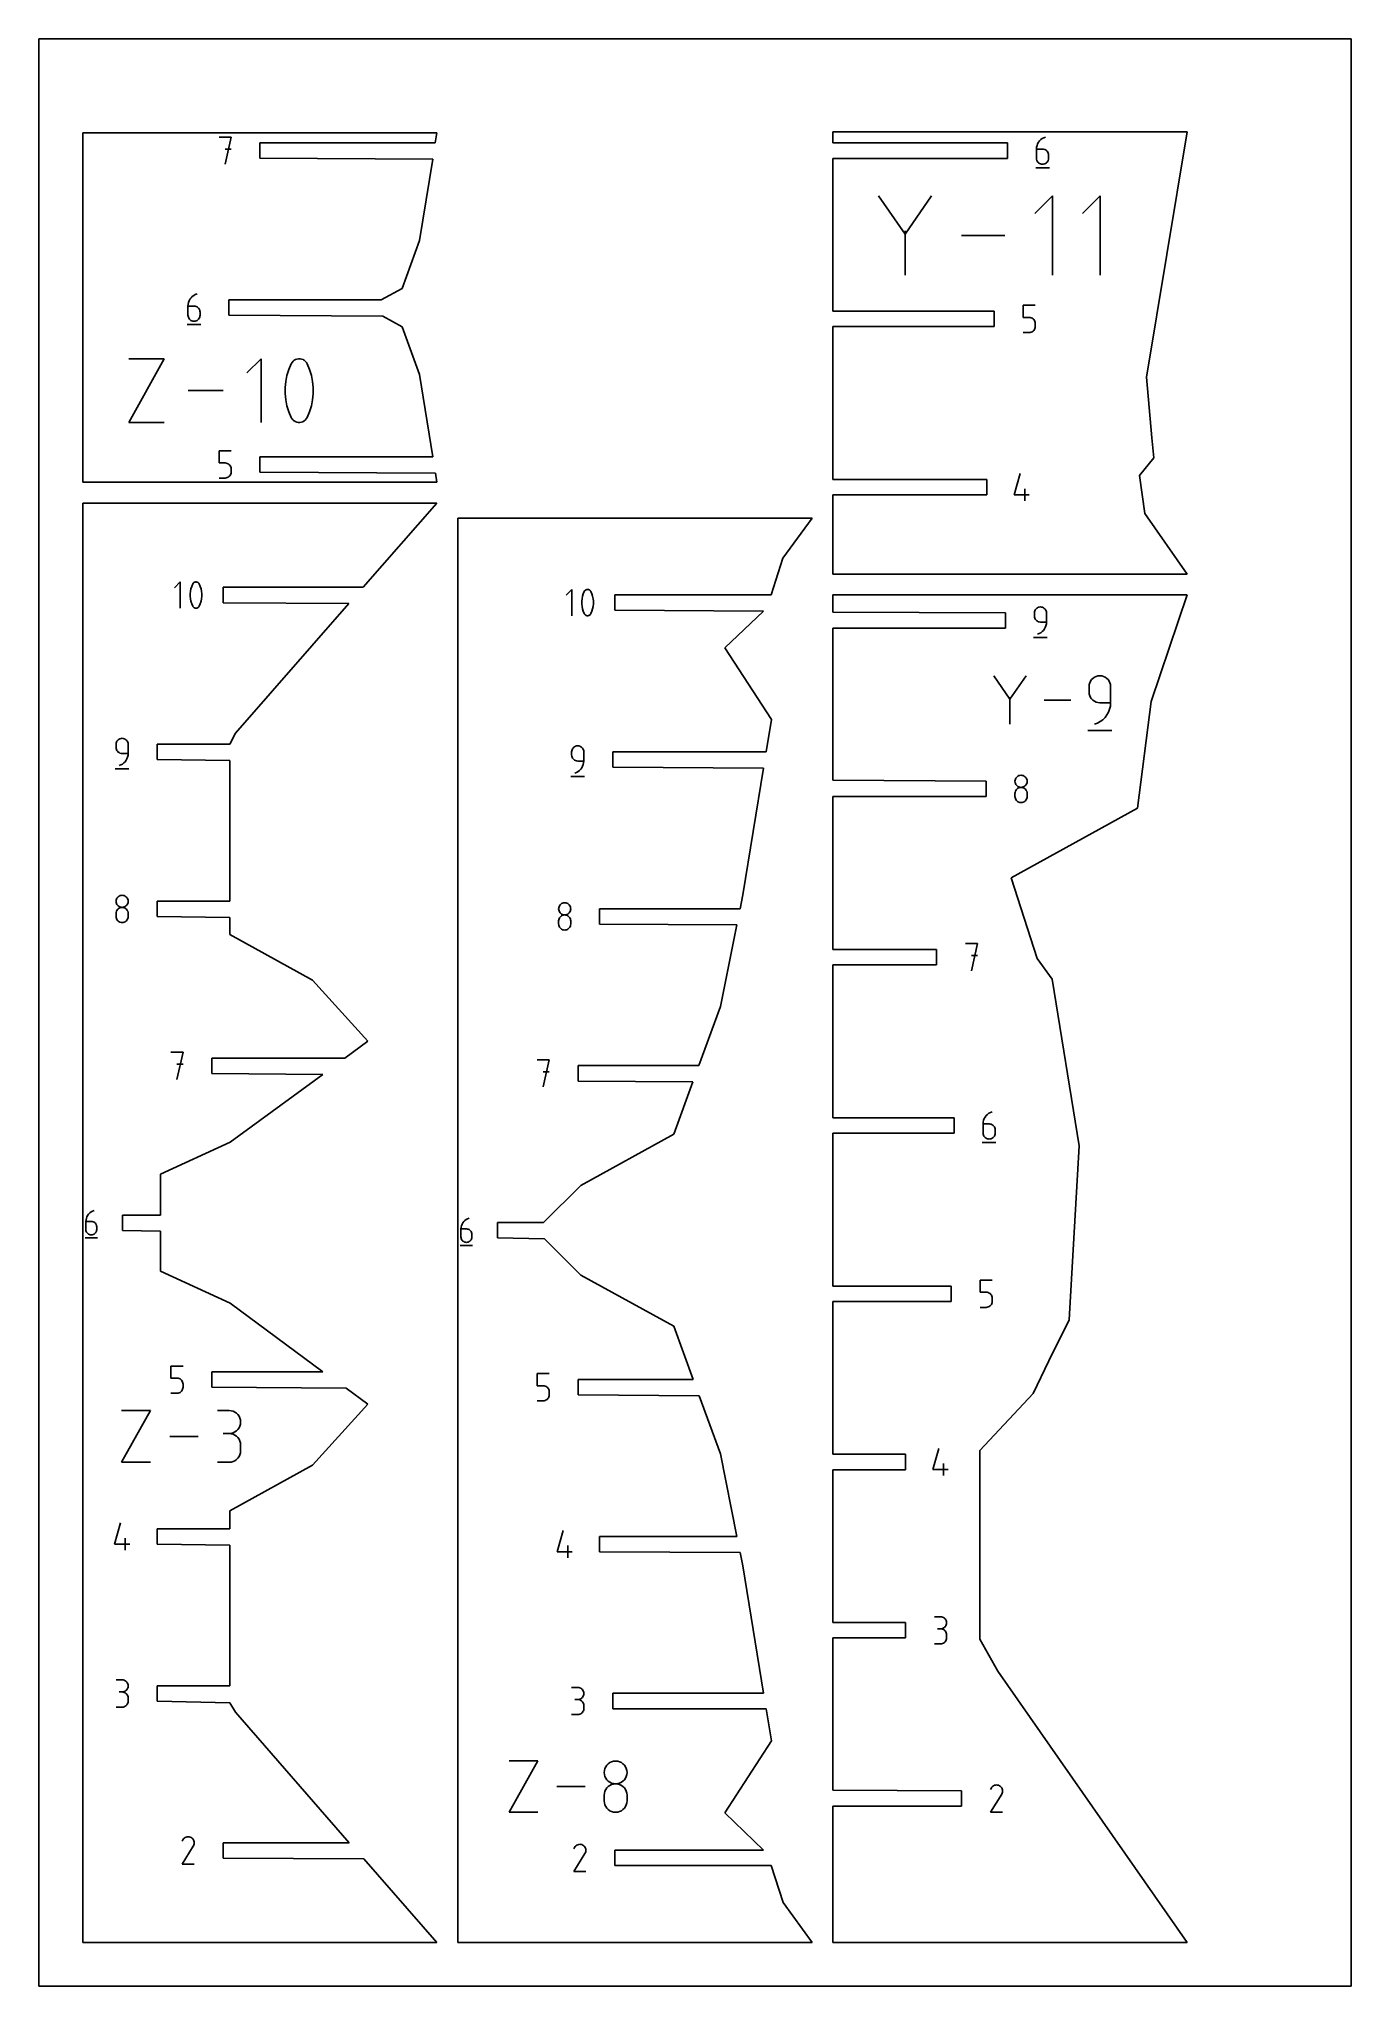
# Model space of a CAD drawing. Extents: x 0 to 200, y 0 to 297.
import ezdxf

# ---------------------------------------------------------------- set-up
doc = ezdxf.new("R2010")
doc.units = 0

msp = doc.modelspace()

# ---------------------------------------------------------------- linework, layer by layer
at = {"layer": 'annotation', "color": 1}
for p, q in [((29.290562, 281.962784), (27.45088, 281.962784)), ((28.370851, 277.825769), (29.290562, 281.962784)), ((29.290562, 280.120507), (28.370851, 280.120507)), ((152.075669, 280.397687), (152.055214, 280.116504)), ((152.055214, 280.116504), (152.055214, 278.733837)), ((152.978992, 280.116504), (152.055214, 280.116504)), ((152.135372, 280.667849), (152.075669, 280.397687)), ((152.23183, 280.923639), (152.135372, 280.667849)), ((152.362551, 281.161709), (152.23183, 280.923639)), ((152.525041, 281.378709), (152.362551, 281.161709)), ((152.716807, 281.571289), (152.525041, 281.378709)), ((152.935357, 281.7361), (152.716807, 281.571289)), ((153.178198, 281.869793), (152.935357, 281.7361)), ((153.145136, 280.101677), (152.978992, 280.116504)), ((153.301471, 280.058916), (153.145136, 280.101677)), ((153.442837, 281.969016), (153.178198, 281.869793)), ((153.445398, 279.990798), (153.301471, 280.058916)), ((153.442837, 281.969016), (153.442837, 281.969016)), ((153.574316, 279.899904), (153.445398, 279.990798)), ((153.685625, 279.788811), (153.574316, 279.899904)), ((153.776726, 279.660098), (153.685625, 279.788811)), ((153.845017, 279.516345), (153.776726, 279.660098)), ((153.887898, 279.36013), (153.845017, 279.516345)), ((153.90277, 279.194031), (153.887898, 279.36013)), ((153.90277, 278.733837), (153.90277, 279.194031)), ((153.90277, 279.194031), (153.90277, 279.194031)), ((151.939514, 277.289016), (154.019514, 277.289016)), ((152.055214, 278.733837), (152.055214, 278.733837)), ((152.055214, 278.733837), (152.070129, 278.567658)), ((152.070129, 278.567658), (152.113117, 278.411227)), ((152.113117, 278.411227), (152.181548, 278.267161)), ((152.181548, 278.267161), (152.272788, 278.138078)), ((152.272788, 278.138078), (152.384204, 278.026596)), ((152.384204, 278.026596), (152.513166, 277.935331)), ((152.513166, 277.935331), (152.657039, 277.866901)), ((152.657039, 277.866901), (152.813192, 277.823924)), ((152.813192, 277.823924), (152.978992, 277.809016)), ((152.978992, 277.809016), (153.145136, 277.823924)), ((152.978992, 277.809016), (152.978992, 277.809016)), ((153.145136, 277.823924), (153.301471, 277.866901)), ((153.301471, 277.866901), (153.445398, 277.935331)), ((153.445398, 277.935331), (153.574316, 278.026596)), ((153.574316, 278.026596), (153.685625, 278.138078)), ((153.685625, 278.138078), (153.776726, 278.267161)), ((153.776726, 278.267161), (153.845017, 278.411227)), ((153.845017, 278.411227), (153.887898, 278.567658)), ((153.887898, 278.567658), (153.90277, 278.733837)), ((132.010791, 267.167866), (127.962044, 273.022907)), ((136.058776, 273.022907), (132.010791, 267.167866)), ((154.498118, 273.022526), (151.799715, 270.323362)), ((154.498118, 260.884659), (154.498118, 273.022526)), ((161.748221, 273.022526), (159.049818, 270.323362)), ((161.748221, 260.884659), (161.748221, 273.022526)), ((132.010791, 267.63904), (132.010791, 260.884279)), ((147.248776, 266.953593), (140.611998, 266.953593)), ((22.733175, 256.472895), (22.71272, 256.191712)), ((22.71272, 256.191712), (22.71272, 254.809045)), ((23.636498, 256.191712), (22.71272, 256.191712)), ((22.792878, 256.743056), (22.733175, 256.472895)), ((22.889336, 256.998847), (22.792878, 256.743056)), ((23.020056, 257.236917), (22.889336, 256.998847)), ((23.182546, 257.453917), (23.020056, 257.236917)), ((23.374313, 257.646497), (23.182546, 257.453917)), ((23.592863, 257.811308), (23.374313, 257.646497)), ((23.835704, 257.945), (23.592863, 257.811308)), ((23.802641, 256.176885), (23.636498, 256.191712)), ((23.958977, 256.134123), (23.802641, 256.176885)), ((24.100343, 258.044224), (23.835704, 257.945)), ((24.102904, 256.066006), (23.958977, 256.134123)), ((24.100343, 258.044224), (24.100343, 258.044224)), ((24.231822, 255.975112), (24.102904, 256.066006)), ((24.343131, 255.864019), (24.231822, 255.975112)), ((24.434232, 255.735306), (24.343131, 255.864019)), ((24.502522, 255.591553), (24.434232, 255.735306)), ((24.545404, 255.435337), (24.502522, 255.591553)), ((24.560275, 255.269238), (24.545404, 255.435337)), ((150.020895, 254.45342), (150.020895, 256.305933)), ((150.020895, 256.305933), (151.86845, 256.305933)), ((22.597019, 253.364224), (24.677019, 253.364224)), ((22.71272, 254.809045), (22.71272, 254.809045)), ((22.71272, 254.809045), (22.727635, 254.642866)), ((22.727635, 254.642866), (22.770623, 254.486435)), ((22.770623, 254.486435), (22.839054, 254.342369)), ((22.839054, 254.342369), (22.930294, 254.213286)), ((22.930294, 254.213286), (23.04171, 254.101803)), ((23.04171, 254.101803), (23.170671, 254.010538)), ((23.170671, 254.010538), (23.314545, 253.942109)), ((23.314545, 253.942109), (23.470698, 253.899131)), ((23.470698, 253.899131), (23.636498, 253.884224)), ((23.636498, 253.884224), (23.802641, 253.899131)), ((23.636498, 253.884224), (23.636498, 253.884224)), ((23.802641, 253.899131), (23.958977, 253.942109)), ((23.958977, 253.942109), (24.102904, 254.010538)), ((24.102904, 254.010538), (24.231822, 254.101803)), ((24.231822, 254.101803), (24.343131, 254.213286)), ((24.343131, 254.213286), (24.434232, 254.342369)), ((24.434232, 254.342369), (24.502522, 254.486435)), ((24.502522, 254.486435), (24.545404, 254.642866)), ((24.545404, 254.642866), (24.560275, 254.809045)), ((24.560275, 254.809045), (24.560275, 255.269238)), ((24.560275, 255.269238), (24.560275, 255.269238)), ((150.944673, 254.45342), (150.020895, 254.45342)), ((151.110541, 254.438594), (150.944673, 254.45342)), ((151.266731, 254.395832), (151.110541, 254.438594)), ((151.410615, 254.327715), (151.266731, 254.395832)), ((151.539567, 254.23682), (151.410615, 254.327715)), ((151.53946, 252.363512), (151.650877, 252.474995)), ((151.650963, 254.125727), (151.539567, 254.23682)), ((151.650877, 252.474995), (151.742116, 252.604077)), ((151.742174, 253.997015), (151.650963, 254.125727)), ((151.742116, 252.604077), (151.810547, 252.748143)), ((151.810577, 253.853262), (151.742174, 253.997015)), ((151.810547, 252.748143), (151.853536, 252.904575)), ((151.853544, 253.697046), (151.810577, 253.853262)), ((151.853536, 252.904575), (151.86845, 253.070754)), ((151.86845, 253.530947), (151.853544, 253.697046)), ((151.86845, 253.070754), (151.86845, 253.530947)), ((151.86845, 253.530947), (151.86845, 253.530947)), ((150.020895, 252.145933), (150.944673, 252.145933)), ((150.944673, 252.145933), (151.110473, 252.16084)), ((150.944673, 252.145933), (150.944673, 252.145933)), ((151.110473, 252.16084), (151.266626, 252.203817)), ((151.266626, 252.203817), (151.410499, 252.272247)), ((151.410499, 252.272247), (151.53946, 252.363512)), ((13.705318, 238.44622), (19.102879, 248.167194)), ((19.102879, 248.167194), (13.705318, 248.167194)), ((33.870274, 248.167194), (31.709177, 246.005487)), ((33.870274, 238.44622), (33.870274, 248.167194)), ((38.075021, 246.521158), (37.795545, 245.619454)), ((38.447656, 247.397449), (38.075021, 246.521158)), ((38.573142, 247.606126), (38.447656, 247.397449)), ((38.447656, 247.397449), (38.447656, 247.397449)), ((38.72953, 247.783956), (38.573142, 247.606126)), ((38.911643, 247.929217), (38.72953, 247.783956)), ((39.114302, 248.040189), (38.911643, 247.929217)), ((39.33233, 248.115152), (39.114302, 248.040189)), ((39.560548, 248.152383), (39.33233, 248.115152)), ((39.793778, 248.150162), (39.560548, 248.152383)), ((40.026843, 248.106767), (39.793778, 248.150162)), ((40.254564, 248.020479), (40.026843, 248.106767)), ((40.34174, 247.974669), (40.254564, 248.020479)), ((40.254564, 248.020479), (40.254564, 248.020479)), ((40.425393, 247.922051), (40.34174, 247.974669)), ((40.505118, 247.86304), (40.425393, 247.922051)), ((40.580507, 247.798053), (40.505118, 247.86304)), ((40.651155, 247.727507), (40.580507, 247.798053)), ((40.716655, 247.651818), (40.651155, 247.727507)), ((40.776601, 247.571403), (40.716655, 247.651818)), ((40.830586, 247.486678), (40.776601, 247.571403)), ((40.878204, 247.398059), (40.830586, 247.486678)), ((41.252645, 246.519962), (40.878204, 247.398059)), ((40.878204, 247.398059), (40.878204, 247.398059)), ((41.533476, 245.616903), (41.252645, 246.519962)), ((37.609227, 244.699527), (37.516068, 243.768566)), ((37.516068, 243.768566), (37.516068, 242.833762)), ((37.795545, 245.619454), (37.609227, 244.699527)), ((41.720697, 244.696072), (41.533476, 245.616903)), ((41.814307, 243.76466), (41.720697, 244.696072)), ((41.814307, 242.829856), (41.814307, 243.76466)), ((28.064421, 243.306707), (22.749159, 243.306707)), ((37.516068, 242.833762), (37.609227, 241.902304)), ((37.609227, 241.902304), (37.795545, 240.981383)), ((37.795545, 240.981383), (38.075021, 240.078189)), ((41.252645, 240.076992), (41.533476, 240.978832)), ((41.533476, 240.978832), (41.720697, 241.89885)), ((41.720697, 241.89885), (41.814307, 242.829856)), ((19.102879, 238.44622), (13.705318, 238.44622)), ((38.075021, 240.078189), (38.447656, 239.199911)), ((38.447656, 239.199911), (38.447656, 239.199911)), ((38.447656, 239.199911), (38.4951, 239.111469)), ((38.4951, 239.111469), (38.548687, 239.027166)), ((38.548687, 239.027166), (38.608188, 238.947258)), ((38.608188, 238.947258), (38.67338, 238.872002)), ((38.67338, 238.872002), (38.744036, 238.801652)), ((38.744036, 238.801652), (38.819929, 238.736466)), ((38.819929, 238.736466), (38.900835, 238.676698)), ((38.900835, 238.676698), (38.986528, 238.622605)), ((38.986528, 238.622605), (39.076782, 238.574443)), ((39.076782, 238.574443), (39.076782, 238.574443)), ((39.076782, 238.574443), (39.302709, 238.489985)), ((39.302709, 238.489985), (39.534417, 238.448025)), ((39.534417, 238.448025), (39.766667, 238.446852)), ((39.766667, 238.446852), (39.99422, 238.484754)), ((39.99422, 238.484754), (40.211838, 238.560022)), ((40.211838, 238.560022), (40.414284, 238.670943)), ((40.414284, 238.670943), (40.59632, 238.815807)), ((40.59632, 238.815807), (40.752705, 238.992903)), ((40.752705, 238.992903), (40.878204, 239.200521)), ((40.878204, 239.200521), (41.252645, 240.076992)), ((40.878204, 239.200521), (40.878204, 239.200521)), ((27.452369, 232.260395), (27.452369, 234.102617)), ((27.452369, 234.102617), (29.289661, 234.102617)), ((28.371015, 232.260395), (27.452369, 232.260395)), ((28.535963, 232.245651), (28.371015, 232.260395)), ((28.691284, 232.203127), (28.535963, 232.245651)), ((28.834369, 232.135388), (28.691284, 232.203127)), ((28.962605, 232.044999), (28.834369, 232.135388)), ((29.073382, 231.934523), (28.962605, 232.044999)), ((29.164087, 231.806525), (29.073382, 231.934523)), ((29.23211, 231.663571), (29.164087, 231.806525)), ((29.274838, 231.508223), (29.23211, 231.663571)), ((27.452369, 229.965726), (28.371015, 229.965726)), ((28.371015, 229.965726), (28.535894, 229.980551)), ((28.371015, 229.965726), (28.371015, 229.965726)), ((28.535894, 229.980551), (28.69118, 230.023289)), ((28.69118, 230.023289), (28.834254, 230.091339)), ((28.834254, 230.091339), (28.962499, 230.182097)), ((28.962499, 230.182097), (29.073296, 230.29296)), ((29.073296, 230.29296), (29.164029, 230.421326)), ((29.164029, 230.421326), (29.23208, 230.564591)), ((29.23208, 230.564591), (29.27483, 230.720154)), ((29.27483, 230.720154), (29.289661, 230.88541)), ((29.289661, 231.343047), (29.274838, 231.508223)), ((29.289661, 230.88541), (29.289661, 231.343047)), ((29.289661, 231.343047), (29.289661, 231.343047)), ((148.640711, 227.40767), (149.563184, 230.642849)), ((150.950546, 227.40767), (148.640711, 227.40767)), ((150.25817, 226.482849), (150.25817, 228.330405)), ((21.549419, 214.1271), (20.659718, 213.237148)), ((21.549419, 210.125077), (21.549419, 214.1271)), ((23.43388, 213.810205), (23.28047, 213.449445)), ((23.485541, 213.896115), (23.43388, 213.810205)), ((23.43388, 213.810205), (23.43388, 213.810205)), ((23.549925, 213.969325), (23.485541, 213.896115)), ((23.624898, 214.029128), (23.549925, 213.969325)), ((23.708331, 214.074814), (23.624898, 214.029128)), ((23.798091, 214.105675), (23.708331, 214.074814)), ((23.892046, 214.121003), (23.798091, 214.105675)), ((23.988064, 214.120088), (23.892046, 214.121003)), ((24.084015, 214.102223), (23.988064, 214.120088)), ((24.177765, 214.066699), (24.084015, 214.102223)), ((24.213654, 214.04784), (24.177765, 214.066699)), ((24.177765, 214.066699), (24.177765, 214.066699)), ((24.248094, 214.026177), (24.213654, 214.04784)), ((24.280915, 214.001883), (24.248094, 214.026177)), ((24.311952, 213.975129), (24.280915, 214.001883)), ((24.341037, 213.946086), (24.311952, 213.975129)), ((24.368003, 213.914926), (24.341037, 213.946086)), ((24.392682, 213.881819), (24.368003, 213.914926)), ((24.414907, 213.846939), (24.392682, 213.881819)), ((24.434511, 213.810456), (24.414907, 213.846939)), ((24.588665, 213.448952), (24.434511, 213.810456)), ((24.434511, 213.810456), (24.434511, 213.810456)), ((23.088707, 212.699498), (23.050355, 212.316231)), ((23.050355, 212.316231), (23.050355, 211.931382)), ((23.050355, 211.931382), (23.088707, 211.547911)), ((23.165412, 213.078223), (23.088707, 212.699498)), ((23.088707, 211.547911), (23.165412, 211.168777)), ((23.28047, 213.449445), (23.165412, 213.078223)), ((23.165412, 211.168777), (23.28047, 210.796941)), ((24.70428, 213.077172), (24.588665, 213.448952)), ((24.588665, 210.796449), (24.70428, 211.167727)), ((24.781357, 212.698076), (24.70428, 213.077172)), ((24.70428, 211.167727), (24.781357, 211.546488)), ((24.819895, 212.314623), (24.781357, 212.698076)), ((24.781357, 211.546488), (24.819895, 211.929774)), ((24.819895, 211.929774), (24.819895, 212.314623)), ((81.241648, 212.978199), (80.351947, 212.088247)), ((81.241648, 208.976175), (81.241648, 212.978199)), ((82.780936, 211.550596), (82.742583, 211.167329)), ((82.742583, 211.167329), (82.742583, 210.78248)), ((82.857641, 211.929321), (82.780936, 211.550596)), ((82.972698, 212.300543), (82.857641, 211.929321)), ((83.126108, 212.661303), (82.972698, 212.300543)), ((83.177769, 212.747213), (83.126108, 212.661303)), ((83.126108, 212.661303), (83.126108, 212.661303)), ((83.242153, 212.820424), (83.177769, 212.747213)), ((83.317127, 212.880226), (83.242153, 212.820424)), ((83.400559, 212.925912), (83.317127, 212.880226)), ((83.490319, 212.956773), (83.400559, 212.925912)), ((83.584274, 212.972101), (83.490319, 212.956773)), ((83.680293, 212.971187), (83.584274, 212.972101)), ((83.776243, 212.953322), (83.680293, 212.971187)), ((83.869993, 212.917798), (83.776243, 212.953322)), ((83.905883, 212.898938), (83.869993, 212.917798)), ((83.869993, 212.917798), (83.869993, 212.917798)), ((83.940322, 212.877276), (83.905883, 212.898938)), ((83.973144, 212.852982), (83.940322, 212.877276)), ((84.004181, 212.826227), (83.973144, 212.852982)), ((84.033266, 212.797184), (84.004181, 212.826227)), ((84.060231, 212.766024), (84.033266, 212.797184)), ((84.08491, 212.732918), (84.060231, 212.766024)), ((84.107136, 212.698037), (84.08491, 212.732918)), ((84.126739, 212.661554), (84.107136, 212.698037)), ((84.280893, 212.30005), (84.126739, 212.661554)), ((84.126739, 212.661554), (84.126739, 212.661554)), ((84.396508, 211.928271), (84.280893, 212.30005)), ((84.473585, 211.549174), (84.396508, 211.928271)), ((84.512123, 211.165721), (84.473585, 211.549174)), ((84.512123, 210.780872), (84.512123, 211.165721)), ((23.28047, 210.796941), (23.43388, 210.435364)), ((23.43388, 210.435364), (23.43388, 210.435364)), ((23.43388, 210.435364), (23.453412, 210.398953)), ((23.453412, 210.398953), (23.475473, 210.364246)), ((23.475473, 210.364246), (23.499969, 210.331349)), ((23.499969, 210.331349), (23.526808, 210.300367)), ((23.526808, 210.300367), (23.555896, 210.271405)), ((23.555896, 210.271405), (23.587141, 210.244568)), ((23.587141, 210.244568), (23.620449, 210.219962)), ((23.620449, 210.219962), (23.655728, 210.197693)), ((23.655728, 210.197693), (23.692884, 210.177865)), ((23.692884, 210.177865), (23.692884, 210.177865)), ((23.692884, 210.177865), (23.785896, 210.143094)), ((23.785896, 210.143094), (23.881288, 210.12582)), ((23.881288, 210.12582), (23.976903, 210.125337)), ((23.976903, 210.125337), (24.070584, 210.140941)), ((24.070584, 210.140941), (24.160175, 210.171928)), ((24.160175, 210.171928), (24.24352, 210.217593)), ((24.24352, 210.217593), (24.318462, 210.277232)), ((24.318462, 210.277232), (24.382845, 210.350141)), ((24.382845, 210.350141), (24.434511, 210.435615)), ((24.434511, 210.435615), (24.588665, 210.796449)), ((24.434511, 210.435615), (24.434511, 210.435615)), ((82.742583, 210.78248), (82.780936, 210.399009)), ((82.780936, 210.399009), (82.857641, 210.019875)), ((82.857641, 210.019875), (82.972698, 209.64804)), ((82.972698, 209.64804), (83.126108, 209.286462)), ((83.126108, 209.286462), (83.126108, 209.286462)), ((83.126108, 209.286462), (83.14564, 209.250051)), ((83.14564, 209.250051), (83.167701, 209.215345)), ((83.167701, 209.215345), (83.192198, 209.182447)), ((83.192198, 209.182447), (83.219036, 209.151465)), ((83.219036, 209.151465), (83.248124, 209.122503)), ((83.248124, 209.122503), (83.279369, 209.095666)), ((83.279369, 209.095666), (83.312677, 209.071061)), ((83.312677, 209.071061), (83.347956, 209.048791)), ((83.347956, 209.048791), (83.385113, 209.028963)), ((83.385113, 209.028963), (83.385113, 209.028963)), ((83.385113, 209.028963), (83.478125, 208.994193)), ((83.478125, 208.994193), (83.573516, 208.976918)), ((83.573516, 208.976918), (83.669131, 208.976435)), ((83.669131, 208.976435), (83.762812, 208.992039)), ((83.762812, 208.992039), (83.852404, 209.023026)), ((83.852404, 209.023026), (83.935749, 209.068691)), ((83.935749, 209.068691), (84.01069, 209.12833)), ((84.01069, 209.12833), (84.075073, 209.201239)), ((84.075073, 209.201239), (84.126739, 209.286713)), ((84.126739, 209.286713), (84.280893, 209.647547)), ((84.126739, 209.286713), (84.126739, 209.286713)), ((84.280893, 209.647547), (84.396508, 210.018825)), ((84.396508, 210.018825), (84.473585, 210.397587)), ((84.473585, 210.397587), (84.512123, 210.780872)), ((151.743326, 209.552659), (151.728412, 209.38647)), ((151.728412, 209.38647), (151.728412, 208.923929)), ((151.728412, 208.923929), (151.728412, 208.923929)), ((151.728412, 208.923929), (151.743326, 208.75775)), ((151.786315, 209.709114), (151.743326, 209.552659)), ((151.743326, 208.75775), (151.786315, 208.601318)), ((151.854746, 209.853214), (151.786315, 209.709114)), ((151.786315, 208.601318), (151.854746, 208.457253)), ((151.945985, 209.982338), (151.854746, 209.853214)), ((151.854746, 208.457253), (151.945985, 208.32817)), ((152.057402, 210.093864), (151.945985, 209.982338)), ((151.945985, 208.32817), (152.057402, 208.216687)), ((152.186363, 210.18517), (152.057402, 210.093864)), ((152.057402, 208.216687), (152.186363, 208.125422)), ((152.330237, 210.253635), (152.186363, 210.18517)), ((152.186363, 208.125422), (152.330237, 208.056993)), ((152.48639, 210.296636), (152.330237, 210.253635)), ((152.330237, 208.056993), (152.48639, 208.014015)), ((152.65219, 210.311552), (152.48639, 210.296636)), ((152.48639, 208.014015), (152.65219, 207.999108)), ((152.818333, 210.296636), (152.65219, 210.311552)), ((152.65219, 210.311552), (152.65219, 210.311552)), ((152.65219, 207.999108), (153.575967, 207.999108)), ((152.974669, 210.253635), (152.818333, 210.296636)), ((153.118596, 210.18517), (152.974669, 210.253635)), ((153.247514, 210.093864), (153.118596, 210.18517)), ((153.358823, 209.982338), (153.247514, 210.093864)), ((153.449923, 209.853214), (153.358823, 209.982338)), ((153.518214, 209.709114), (153.449923, 209.853214)), ((153.561096, 209.552659), (153.518214, 209.709114)), ((153.555515, 207.718627), (153.575967, 207.999108)), ((153.575967, 209.38647), (153.561096, 209.552659)), ((153.575967, 207.999108), (153.575967, 209.38647)), ((153.575967, 209.38647), (153.575967, 209.38647)), ((151.612972, 205.631552), (153.692972, 205.631552)), ((152.189909, 206.151552), (152.454083, 206.249996)), ((152.189909, 206.151552), (152.189909, 206.151552)), ((152.454083, 206.249996), (152.696561, 206.383061)), ((152.696561, 206.383061), (152.914838, 206.547356)), ((152.914838, 206.547356), (153.106409, 206.739492)), ((153.106409, 206.739492), (153.268768, 206.956077)), ((153.268768, 206.956077), (153.399409, 207.193721)), ((153.399409, 207.193721), (153.495827, 207.449035)), ((153.495827, 207.449035), (153.555515, 207.718627)), ((147.998892, 196.239535), (145.531107, 199.808288)), ((150.466212, 199.808288), (147.998892, 196.239535)), ((160.284579, 198.992936), (160.162881, 198.736664)), ((160.446842, 199.222574), (160.284579, 198.992936)), ((160.644989, 199.420914), (160.446842, 199.222574)), ((160.874336, 199.583295), (160.644989, 199.420914)), ((161.130204, 199.705054), (160.874336, 199.583295)), ((161.407911, 199.781528), (161.130204, 199.705054)), ((161.702774, 199.808056), (161.407911, 199.781528)), ((161.998248, 199.781528), (161.702774, 199.808056)), ((161.702774, 199.808056), (161.702774, 199.808056)), ((162.276279, 199.705054), (161.998248, 199.781528)), ((162.532242, 199.583295), (162.276279, 199.705054)), ((162.761513, 199.420914), (162.532242, 199.583295)), ((162.959469, 199.222574), (162.761513, 199.420914)), ((163.121484, 198.992936), (162.959469, 199.222574)), ((163.242934, 198.736664), (163.121484, 198.992936)), ((147.998892, 196.526724), (147.998892, 192.409574)), ((157.28672, 196.108931), (153.241484, 196.108931)), ((160.086428, 198.45842), (160.059904, 198.162866)), ((160.059904, 198.162866), (160.059904, 197.340272)), ((160.059904, 197.340272), (160.059904, 197.340272)), ((160.059904, 197.340272), (160.086428, 197.044734)), ((160.162881, 198.736664), (160.086428, 198.45842)), ((160.086428, 197.044734), (160.162881, 196.766532)), ((160.162881, 196.766532), (160.284579, 196.510322)), ((160.284579, 196.510322), (160.446842, 196.280758)), ((160.446842, 196.280758), (160.644989, 196.082495)), ((160.644989, 196.082495), (160.874336, 195.920187)), ((163.319195, 198.45842), (163.242934, 198.736664)), ((163.345644, 198.162866), (163.319195, 198.45842)), ((163.345644, 195.695546), (163.345644, 198.162866)), ((163.345644, 198.162866), (163.345644, 198.162866)), ((160.874336, 195.920187), (161.130204, 195.79849)), ((161.130204, 195.79849), (161.407911, 195.722058)), ((161.407911, 195.722058), (161.702774, 195.695546)), ((161.702774, 195.695546), (163.345644, 195.695546)), ((161.781684, 192.821527), (162.169875, 193.113714)), ((162.169875, 193.113714), (162.51057, 193.455413)), ((162.51057, 193.455413), (162.799313, 193.840593)), ((162.799313, 193.840593), (163.031648, 194.263226)), ((163.031648, 194.263226), (163.203119, 194.717283)), ((163.203119, 194.717283), (163.30927, 195.196732)), ((163.30927, 195.196732), (163.345644, 195.695546)), ((12.076931, 190.058348), (11.965514, 189.946822)), ((12.205892, 190.149654), (12.076931, 190.058348)), ((12.349765, 190.218118), (12.205892, 190.149654)), ((12.505918, 190.26112), (12.349765, 190.218118)), ((12.671718, 190.276036), (12.505918, 190.26112)), ((12.837862, 190.26112), (12.671718, 190.276036)), ((12.671718, 190.276036), (12.671718, 190.276036)), ((12.994197, 190.218118), (12.837862, 190.26112)), ((13.138124, 190.149654), (12.994197, 190.218118)), ((13.267042, 190.058348), (13.138124, 190.149654)), ((13.378352, 189.946822), (13.267042, 190.058348)), ((159.854603, 191.485025), (163.553728, 191.485025)), ((160.880643, 192.409806), (161.350455, 192.584881)), ((160.880643, 192.409806), (160.880643, 192.409806)), ((161.350455, 192.584881), (161.781684, 192.821527)), ((11.762855, 189.517142), (11.74794, 189.350954)), ((11.74794, 189.350954), (11.74794, 188.888413)), ((11.74794, 188.888413), (11.74794, 188.888413)), ((11.74794, 188.888413), (11.762855, 188.722233)), ((11.805844, 189.673598), (11.762855, 189.517142)), ((11.762855, 188.722233), (11.805844, 188.565802)), ((11.874274, 189.817698), (11.805844, 189.673598)), ((11.805844, 188.565802), (11.874274, 188.421736)), ((11.965514, 189.946822), (11.874274, 189.817698)), ((11.874274, 188.421736), (11.965514, 188.292653)), ((11.965514, 188.292653), (12.076931, 188.181171)), ((12.076931, 188.181171), (12.205892, 188.089906)), ((12.205892, 188.089906), (12.349765, 188.021476)), ((12.349765, 188.021476), (12.505918, 187.978499)), ((12.505918, 187.978499), (12.671718, 187.963592)), ((12.671718, 187.963592), (13.595496, 187.963592)), ((13.288297, 186.920561), (13.418938, 187.158205)), ((13.469452, 189.817698), (13.378352, 189.946822)), ((13.418938, 187.158205), (13.515355, 187.413519)), ((13.537743, 189.673598), (13.469452, 189.817698)), ((13.515355, 187.413519), (13.575043, 187.683111)), ((13.580624, 189.517142), (13.537743, 189.673598)), ((13.575043, 187.683111), (13.595496, 187.963592)), ((13.595496, 189.350954), (13.580624, 189.517142)), ((13.595496, 187.963592), (13.595496, 189.350954)), ((13.595496, 189.350954), (13.595496, 189.350954)), ((81.214039, 188.368241), (81.199125, 188.202052)), ((81.199125, 188.202052), (81.199125, 187.739511)), ((81.199125, 187.739511), (81.199125, 187.739511)), ((81.199125, 187.739511), (81.214039, 187.573332)), ((81.257028, 188.524696), (81.214039, 188.368241)), ((81.214039, 187.573332), (81.257028, 187.4169)), ((81.325458, 188.668796), (81.257028, 188.524696)), ((81.257028, 187.4169), (81.325458, 187.272835)), ((81.416698, 188.79792), (81.325458, 188.668796)), ((81.325458, 187.272835), (81.416698, 187.143752)), ((81.528115, 188.909446), (81.416698, 188.79792)), ((81.416698, 187.143752), (81.528115, 187.032269)), ((81.657076, 189.000752), (81.528115, 188.909446)), ((81.800949, 189.069217), (81.657076, 189.000752)), ((81.957102, 189.112218), (81.800949, 189.069217)), ((82.122902, 189.127134), (81.957102, 189.112218)), ((82.289046, 189.112218), (82.122902, 189.127134)), ((82.122902, 189.127134), (82.122902, 189.127134)), ((82.445381, 189.069217), (82.289046, 189.112218)), ((82.589308, 189.000752), (82.445381, 189.069217)), ((82.718227, 188.909446), (82.589308, 189.000752)), ((82.829536, 188.79792), (82.718227, 188.909446)), ((82.920636, 188.668796), (82.829536, 188.79792)), ((82.988927, 188.524696), (82.920636, 188.668796)), ((83.031809, 188.368241), (82.988927, 188.524696)), ((83.04668, 188.202052), (83.031809, 188.368241)), ((83.04668, 186.81469), (83.04668, 188.202052)), ((83.04668, 188.202052), (83.04668, 188.202052)), ((11.632501, 185.596036), (13.712501, 185.596036)), ((12.209438, 186.116036), (12.473611, 186.21448)), ((12.209438, 186.116036), (12.209438, 186.116036)), ((12.473611, 186.21448), (12.716089, 186.347545)), ((12.716089, 186.347545), (12.934367, 186.51184)), ((12.934367, 186.51184), (13.125938, 186.703975)), ((13.125938, 186.703975), (13.288297, 186.920561)), ((81.083685, 184.447134), (83.163685, 184.447134)), ((81.528115, 187.032269), (81.657076, 186.941004)), ((81.657076, 186.941004), (81.800949, 186.872575)), ((81.660622, 184.967134), (81.924795, 185.065578)), ((81.660622, 184.967134), (81.660622, 184.967134)), ((81.800949, 186.872575), (81.957102, 186.829597)), ((81.924795, 185.065578), (82.167274, 185.198643)), ((81.957102, 186.829597), (82.122902, 186.81469)), ((82.122902, 186.81469), (83.04668, 186.81469)), ((82.167274, 185.198643), (82.385551, 185.362938)), ((82.385551, 185.362938), (82.577122, 185.555074)), ((82.577122, 185.555074), (82.739481, 185.771659)), ((82.739481, 185.771659), (82.870122, 186.009304)), ((82.870122, 186.009304), (82.966539, 186.264617)), ((82.966539, 186.264617), (83.026227, 186.534209)), ((83.026227, 186.534209), (83.04668, 186.81469)), ((148.900692, 184.185817), (148.83229, 184.042171)), ((148.991904, 184.314615), (148.900692, 184.185817)), ((149.103299, 184.425923), (148.991904, 184.314615)), ((149.232252, 184.517096), (149.103299, 184.425923)), ((149.376136, 184.585493), (149.232252, 184.517096)), ((149.532325, 184.628469), (149.376136, 184.585493)), ((149.698194, 184.643382), (149.532325, 184.628469)), ((149.864063, 184.628469), (149.698194, 184.643382)), ((149.698194, 184.643382), (149.698194, 184.643382)), ((150.020252, 184.585493), (149.864063, 184.628469)), ((150.164136, 184.517096), (150.020252, 184.585493)), ((150.293089, 184.425923), (150.164136, 184.517096)), ((150.404484, 184.314615), (150.293089, 184.425923)), ((150.495696, 184.185817), (150.404484, 184.314615)), ((150.564099, 184.042171), (150.495696, 184.185817)), ((148.789322, 183.88632), (148.774416, 183.720908)), ((148.774416, 183.720908), (148.774416, 183.720908)), ((148.774416, 183.720908), (148.789331, 183.55472)), ((148.789322, 182.037116), (148.774416, 181.871005)), ((148.774416, 181.871005), (148.774416, 181.410812)), ((148.774416, 181.410812), (148.774416, 181.410812)), ((148.774416, 181.410812), (148.789331, 181.244713)), ((148.83229, 184.042171), (148.789322, 183.88632)), ((148.83229, 182.19351), (148.789322, 182.037116)), ((148.789331, 183.55472), (148.83232, 183.398265)), ((148.789331, 181.244713), (148.83232, 181.088497)), ((148.900692, 182.337565), (148.83229, 182.19351)), ((148.83232, 183.398265), (148.90075, 183.254164)), ((148.991904, 182.466657), (148.900692, 182.337565)), ((148.90075, 183.254164), (148.99199, 183.12504)), ((149.103299, 182.578161), (148.991904, 182.466657)), ((148.99199, 183.12504), (149.103407, 183.013514)), ((149.232252, 182.669454), (149.103299, 182.578161)), ((149.103407, 183.013514), (149.232368, 182.922208)), ((149.376136, 182.737911), (149.232252, 182.669454)), ((149.232368, 182.922208), (149.376241, 182.853744)), ((149.532325, 182.78091), (149.376136, 182.737911)), ((149.376241, 182.853744), (149.532394, 182.810743)), ((149.698194, 182.795826), (149.532325, 182.78091)), ((149.532394, 182.810743), (149.698194, 182.795826)), ((149.698194, 182.795826), (149.863994, 182.810743)), ((149.864063, 182.780919), (149.698194, 182.795826)), ((149.698194, 182.795826), (149.698194, 182.795826)), ((149.698194, 182.795826), (149.698194, 182.795826)), ((149.863994, 182.810743), (150.020147, 182.853744)), ((150.020252, 182.737941), (149.864063, 182.780919)), ((150.020147, 182.853744), (150.16402, 182.922208)), ((150.164136, 182.669512), (150.020252, 182.737941)), ((150.16402, 182.922208), (150.292982, 183.013514)), ((150.293089, 182.578247), (150.164136, 182.669512)), ((150.292982, 183.013514), (150.404398, 183.12504)), ((150.404484, 182.466764), (150.293089, 182.578247)), ((150.404398, 183.12504), (150.495638, 183.254164)), ((150.495696, 182.337681), (150.404484, 182.466764)), ((150.495638, 183.254164), (150.564069, 183.398265)), ((150.564099, 182.193616), (150.495696, 182.337681)), ((150.564069, 183.398265), (150.607057, 183.55472)), ((150.564069, 181.088497), (150.607057, 181.244713)), ((150.607066, 183.88632), (150.564099, 184.042171)), ((150.607066, 182.037184), (150.564099, 182.193616)), ((150.607057, 183.55472), (150.621972, 183.720908)), ((150.607057, 181.244713), (150.621972, 181.410812)), ((150.621972, 183.720908), (150.607066, 183.88632)), ((150.621972, 181.871005), (150.607066, 182.037184)), ((150.621972, 183.720908), (150.621972, 183.720908)), ((150.621972, 181.410812), (150.621972, 181.871005)), ((150.621972, 181.871005), (150.621972, 181.871005)), ((148.83232, 181.088497), (148.90075, 180.944744)), ((148.90075, 180.944744), (148.99199, 180.816031)), ((148.99199, 180.816031), (149.103407, 180.704939)), ((149.103407, 180.704939), (149.232368, 180.614044)), ((149.232368, 180.614044), (149.376241, 180.545927)), ((149.376241, 180.545927), (149.532394, 180.503165)), ((149.532394, 180.503165), (149.698194, 180.488338)), ((149.698194, 180.488338), (149.863994, 180.503165)), ((149.698194, 180.488338), (149.698194, 180.488338)), ((149.863994, 180.503165), (150.020147, 180.545927)), ((150.020147, 180.545927), (150.16402, 180.614044)), ((150.16402, 180.614044), (150.292982, 180.704939)), ((150.292982, 180.704939), (150.404398, 180.816031)), ((150.404398, 180.816031), (150.495638, 180.944744)), ((150.495638, 180.944744), (150.564069, 181.088497)), ((12.349921, 166.283007), (12.206037, 166.214611)), ((12.50611, 166.325984), (12.349921, 166.283007)), ((12.671979, 166.340896), (12.50611, 166.325984)), ((12.837848, 166.325984), (12.671979, 166.340896)), ((12.671979, 166.340896), (12.671979, 166.340896)), ((12.994037, 166.283007), (12.837848, 166.325984)), ((13.137921, 166.214611), (12.994037, 166.283007)), ((11.763107, 165.583835), (11.748201, 165.418423)), ((11.748201, 165.418423), (11.748201, 165.418423)), ((11.748201, 165.418423), (11.763116, 165.252235)), ((11.763107, 163.73463), (11.748201, 163.56852)), ((11.748201, 163.56852), (11.748201, 163.108326)), ((11.806075, 165.739685), (11.763107, 165.583835)), ((11.806075, 163.891025), (11.763107, 163.73463)), ((11.763116, 165.252235), (11.806105, 165.095779)), ((11.874477, 165.883331), (11.806075, 165.739685)), ((11.874477, 164.03508), (11.806075, 163.891025)), ((11.806105, 165.095779), (11.874535, 164.951679)), ((11.965689, 166.01213), (11.874477, 165.883331)), ((11.965689, 164.164172), (11.874477, 164.03508)), ((11.874535, 164.951679), (11.965775, 164.822555)), ((12.077084, 166.123437), (11.965689, 166.01213)), ((12.077084, 164.275676), (11.965689, 164.164172)), ((11.965775, 164.822555), (12.077192, 164.711029)), ((12.206037, 166.214611), (12.077084, 166.123437)), ((12.206037, 164.366968), (12.077084, 164.275676)), ((12.077192, 164.711029), (12.206153, 164.619723)), ((12.349921, 164.435426), (12.206037, 164.366968)), ((12.206153, 164.619723), (12.350026, 164.551258)), ((12.50611, 164.478425), (12.349921, 164.435426)), ((12.350026, 164.551258), (12.506179, 164.508257)), ((12.671979, 164.493341), (12.50611, 164.478425)), ((12.506179, 164.508257), (12.671979, 164.493341)), ((12.671979, 164.493341), (12.837779, 164.508257)), ((12.837848, 164.478433), (12.671979, 164.493341)), ((12.671979, 164.493341), (12.671979, 164.493341)), ((12.671979, 164.493341), (12.671979, 164.493341)), ((12.837779, 164.508257), (12.993932, 164.551258)), ((12.994037, 164.435456), (12.837848, 164.478433)), ((12.993932, 164.551258), (13.137805, 164.619723)), ((13.137921, 164.367026), (12.994037, 164.435456)), ((13.137805, 164.619723), (13.266767, 164.711029)), ((13.266874, 166.123437), (13.137921, 166.214611)), ((13.266874, 164.275762), (13.137921, 164.367026)), ((13.266767, 164.711029), (13.378183, 164.822555)), ((13.378269, 166.01213), (13.266874, 166.123437)), ((13.378269, 164.164279), (13.266874, 164.275762)), ((13.378183, 164.822555), (13.469423, 164.951679)), ((13.469481, 165.883331), (13.378269, 166.01213)), ((13.469481, 164.035196), (13.378269, 164.164279)), ((13.469423, 164.951679), (13.537854, 165.095779)), ((13.537884, 165.739685), (13.469481, 165.883331)), ((13.537884, 163.89113), (13.469481, 164.035196)), ((13.537854, 165.095779), (13.580842, 165.252235)), ((13.580851, 165.583835), (13.537884, 165.739685)), ((13.580851, 163.734699), (13.537884, 163.89113)), ((13.580842, 165.252235), (13.595757, 165.418423)), ((13.595757, 165.418423), (13.580851, 165.583835)), ((13.595757, 163.56852), (13.580851, 163.734699)), ((13.595757, 165.418423), (13.595757, 165.418423)), ((13.595757, 163.108326), (13.595757, 163.56852)), ((13.595757, 163.56852), (13.595757, 163.56852)), ((79.228957, 164.434933), (79.214051, 164.269521)), ((79.214051, 164.269521), (79.214051, 164.269521)), ((79.214051, 164.269521), (79.228965, 164.103333)), ((79.271924, 164.590784), (79.228957, 164.434933)), ((79.228965, 164.103333), (79.271954, 163.946878)), ((79.340327, 164.73443), (79.271924, 164.590784)), ((79.271954, 163.946878), (79.340385, 163.802777)), ((79.431538, 164.863228), (79.340327, 164.73443)), ((79.340385, 163.802777), (79.431624, 163.673653)), ((79.542934, 164.974536), (79.431538, 164.863228)), ((79.431624, 163.673653), (79.543041, 163.562127)), ((79.671886, 165.065709), (79.542934, 164.974536)), ((79.543041, 163.562127), (79.672002, 163.470821)), ((79.81577, 165.134106), (79.671886, 165.065709)), ((79.672002, 163.470821), (79.815876, 163.402357)), ((79.97196, 165.177082), (79.81577, 165.134106)), ((79.97196, 163.329523), (79.81577, 163.286524)), ((79.815876, 163.402357), (79.972028, 163.359356)), ((80.137829, 165.191995), (79.97196, 165.177082)), ((80.137829, 163.344439), (79.97196, 163.329523)), ((79.972028, 163.359356), (80.137829, 163.344439)), ((80.303697, 165.177082), (80.137829, 165.191995)), ((80.137829, 165.191995), (80.137829, 165.191995)), ((80.137829, 163.344439), (80.303629, 163.359356)), ((80.303697, 163.329532), (80.137829, 163.344439)), ((80.137829, 163.344439), (80.137829, 163.344439)), ((80.137829, 163.344439), (80.137829, 163.344439)), ((80.303629, 163.359356), (80.459781, 163.402357)), ((80.459887, 165.134106), (80.303697, 165.177082)), ((80.459887, 163.286555), (80.303697, 163.329532)), ((80.459781, 163.402357), (80.603655, 163.470821)), ((80.603771, 165.065709), (80.459887, 165.134106)), ((80.603655, 163.470821), (80.732616, 163.562127)), ((80.732723, 164.974536), (80.603771, 165.065709)), ((80.732616, 163.562127), (80.844033, 163.673653)), ((80.844119, 164.863228), (80.732723, 164.974536)), ((80.844033, 163.673653), (80.935272, 163.802777)), ((80.93533, 164.73443), (80.844119, 164.863228)), ((80.935272, 163.802777), (81.003703, 163.946878)), ((81.003733, 164.590784), (80.93533, 164.73443)), ((81.003703, 163.946878), (81.046692, 164.103333)), ((81.0467, 164.434933), (81.003733, 164.590784)), ((81.046692, 164.103333), (81.061606, 164.269521)), ((81.061606, 164.269521), (81.0467, 164.434933)), ((81.061606, 164.269521), (81.061606, 164.269521)), ((11.748201, 163.108326), (11.748201, 163.108326)), ((11.748201, 163.108326), (11.763116, 162.942228)), ((11.763116, 162.942228), (11.806105, 162.786012)), ((11.806105, 162.786012), (11.874535, 162.642259)), ((11.874535, 162.642259), (11.965775, 162.513546)), ((11.965775, 162.513546), (12.077192, 162.402453)), ((12.077192, 162.402453), (12.206153, 162.311559)), ((12.206153, 162.311559), (12.350026, 162.243441)), ((12.350026, 162.243441), (12.506179, 162.20068)), ((12.506179, 162.20068), (12.671979, 162.185853)), ((12.671979, 162.185853), (12.837779, 162.20068)), ((12.671979, 162.185853), (12.671979, 162.185853)), ((12.837779, 162.20068), (12.993932, 162.243441)), ((12.993932, 162.243441), (13.137805, 162.311559)), ((13.137805, 162.311559), (13.266767, 162.402453)), ((13.266767, 162.402453), (13.378183, 162.513546)), ((13.378183, 162.513546), (13.469423, 162.642259)), ((13.469423, 162.642259), (13.537854, 162.786012)), ((13.537854, 162.786012), (13.580842, 162.942228)), ((13.580842, 162.942228), (13.595757, 163.108326)), ((79.228957, 162.585729), (79.214051, 162.419618)), ((79.214051, 162.419618), (79.214051, 161.959425)), ((79.214051, 161.959425), (79.214051, 161.959425)), ((79.214051, 161.959425), (79.228965, 161.793326)), ((79.271924, 162.742123), (79.228957, 162.585729)), ((79.228965, 161.793326), (79.271954, 161.63711)), ((79.340327, 162.886179), (79.271924, 162.742123)), ((79.271954, 161.63711), (79.340385, 161.493357)), ((79.431538, 163.01527), (79.340327, 162.886179)), ((79.340385, 161.493357), (79.431624, 161.364645)), ((79.542934, 163.126774), (79.431538, 163.01527)), ((79.431624, 161.364645), (79.543041, 161.253552)), ((79.671886, 163.218067), (79.542934, 163.126774)), ((79.543041, 161.253552), (79.672002, 161.162657)), ((79.81577, 163.286524), (79.671886, 163.218067)), ((79.672002, 161.162657), (79.815876, 161.09454)), ((79.815876, 161.09454), (79.972028, 161.051778)), ((79.972028, 161.051778), (80.137829, 161.036951)), ((80.137829, 161.036951), (80.303629, 161.051778)), ((80.137829, 161.036951), (80.137829, 161.036951)), ((80.303629, 161.051778), (80.459781, 161.09454)), ((80.459781, 161.09454), (80.603655, 161.162657)), ((80.603771, 163.218125), (80.459887, 163.286555)), ((80.603655, 161.162657), (80.732616, 161.253552)), ((80.732723, 163.12686), (80.603771, 163.218125)), ((80.732616, 161.253552), (80.844033, 161.364645)), ((80.844119, 163.015377), (80.732723, 163.12686)), ((80.844033, 161.364645), (80.935272, 161.493357)), ((80.93533, 162.886294), (80.844119, 163.015377)), ((80.935272, 161.493357), (81.003703, 161.63711)), ((81.003733, 162.742229), (80.93533, 162.886294)), ((81.003703, 161.63711), (81.046692, 161.793326)), ((81.0467, 162.585797), (81.003733, 162.742229)), ((81.046692, 161.793326), (81.061606, 161.959425)), ((81.061606, 162.419618), (81.0467, 162.585797)), ((81.061606, 161.959425), (81.061606, 162.419618)), ((81.061606, 162.419618), (81.061606, 162.419618)), ((143.061753, 158.985385), (141.211849, 158.985385)), ((142.136931, 154.825385), (143.061753, 158.985385)), ((143.061753, 157.132873), (142.136931, 157.132873)), ((21.960213, 142.415931), (20.11031, 142.415931)), ((21.035392, 138.255931), (21.960213, 142.415931)), ((21.960213, 140.563419), (21.035392, 140.563419)), ((77.775411, 141.267029), (75.925507, 141.267029)), ((76.85059, 137.107029), (77.775411, 141.267029)), ((77.775411, 139.414517), (76.85059, 139.414517)), ((143.928712, 131.750973), (143.908257, 131.46979)), ((143.908257, 131.46979), (143.908257, 130.087123)), ((144.832035, 131.46979), (143.908257, 131.46979)), ((143.988415, 132.021134), (143.928712, 131.750973)), ((144.084873, 132.276925), (143.988415, 132.021134)), ((144.215593, 132.514995), (144.084873, 132.276925)), ((144.378083, 132.731995), (144.215593, 132.514995)), ((144.56985, 132.924575), (144.378083, 132.731995)), ((144.7884, 133.089386), (144.56985, 132.924575)), ((145.031241, 133.223078), (144.7884, 133.089386)), ((144.998178, 131.454963), (144.832035, 131.46979)), ((145.154514, 131.412201), (144.998178, 131.454963)), ((145.29588, 133.322302), (145.031241, 133.223078)), ((145.29844, 131.344084), (145.154514, 131.412201)), ((145.29588, 133.322302), (145.29588, 133.322302)), ((145.427359, 131.253189), (145.29844, 131.344084)), ((145.538668, 131.142097), (145.427359, 131.253189)), ((145.629768, 131.013384), (145.538668, 131.142097)), ((145.698059, 130.869631), (145.629768, 131.013384)), ((145.740941, 130.713415), (145.698059, 130.869631)), ((145.755812, 130.547316), (145.740941, 130.713415)), ((143.792556, 128.642302), (145.872556, 128.642302)), ((143.908257, 130.087123), (143.908257, 130.087123)), ((143.908257, 130.087123), (143.923171, 129.920944)), ((143.923171, 129.920944), (143.96616, 129.764512)), ((143.96616, 129.764512), (144.034591, 129.620447)), ((144.034591, 129.620447), (144.12583, 129.491364)), ((144.12583, 129.491364), (144.237247, 129.379881)), ((144.237247, 129.379881), (144.366208, 129.288616)), ((144.366208, 129.288616), (144.510082, 129.220186)), ((144.510082, 129.220186), (144.666234, 129.177209)), ((144.666234, 129.177209), (144.832035, 129.162302)), ((144.832035, 129.162302), (144.998178, 129.177209)), ((144.832035, 129.162302), (144.832035, 129.162302)), ((144.998178, 129.177209), (145.154514, 129.220186)), ((145.154514, 129.220186), (145.29844, 129.288616)), ((145.29844, 129.288616), (145.427359, 129.379881)), ((145.427359, 129.379881), (145.538668, 129.491364)), ((145.538668, 129.491364), (145.629768, 129.620447)), ((145.629768, 129.620447), (145.698059, 129.764512)), ((145.698059, 129.764512), (145.740941, 129.920944)), ((145.740941, 129.920944), (145.755812, 130.087123)), ((145.755812, 130.087123), (145.755812, 130.547316)), ((145.755812, 130.547316), (145.755812, 130.547316)), ((7.173695, 116.858711), (7.155485, 116.608394)), ((7.155485, 116.608394), (7.155485, 115.377508)), ((7.977857, 116.608394), (7.155485, 116.608394)), ((7.226844, 117.099216), (7.173695, 116.858711)), ((7.312714, 117.326927), (7.226844, 117.099216)), ((7.429085, 117.538863), (7.312714, 117.326927)), ((7.573737, 117.732043), (7.429085, 117.538863)), ((7.744453, 117.903483), (7.573737, 117.732043)), ((7.939012, 118.050202), (7.744453, 117.903483)), ((8.155196, 118.169218), (7.939012, 118.050202)), ((8.125762, 116.595195), (7.977857, 116.608394)), ((8.264936, 116.557127), (8.125762, 116.595195)), ((8.390784, 118.257549), (8.155196, 118.169218)), ((8.393064, 116.496488), (8.264936, 116.557127)), ((8.390784, 118.257549), (8.390784, 118.257549)), ((8.50783, 116.415571), (8.393064, 116.496488)), ((8.606921, 116.316673), (8.50783, 116.415571)), ((8.68802, 116.20209), (8.606921, 116.316673)), ((8.748815, 116.074117), (8.68802, 116.20209)), ((8.786989, 115.93505), (8.748815, 116.074117)), ((8.800228, 115.787184), (8.786989, 115.93505)), ((64.401886, 115.950315), (64.348737, 115.70981)), ((64.487756, 116.178027), (64.401886, 115.950315)), ((64.604127, 116.389964), (64.487756, 116.178027)), ((64.74878, 116.583143), (64.604127, 116.389964)), ((64.919496, 116.754584), (64.74878, 116.583143)), ((65.114055, 116.901303), (64.919496, 116.754584)), ((65.330239, 117.020319), (65.114055, 116.901303)), ((65.565828, 117.108651), (65.330239, 117.020319)), ((65.565828, 117.108651), (65.565828, 117.108651)), ((7.052486, 114.09129), (8.904157, 114.09129)), ((7.155485, 115.377508), (7.155485, 115.377508)), ((7.155485, 115.377508), (7.168763, 115.229571)), ((7.168763, 115.229571), (7.207032, 115.090311)), ((7.207032, 115.090311), (7.267951, 114.96206)), ((7.267951, 114.96206), (7.349175, 114.847147)), ((7.349175, 114.847147), (7.448361, 114.747902)), ((7.448361, 114.747902), (7.563166, 114.666656)), ((7.563166, 114.666656), (7.691246, 114.605738)), ((7.691246, 114.605738), (7.830257, 114.567479)), ((7.830257, 114.567479), (7.977857, 114.554208)), ((7.977857, 114.554208), (8.125762, 114.567479)), ((7.977857, 114.554208), (7.977857, 114.554208)), ((8.125762, 114.567479), (8.264936, 114.605738)), ((8.264936, 114.605738), (8.393064, 114.666656)), ((8.393064, 114.666656), (8.50783, 114.747902)), ((8.50783, 114.747902), (8.606921, 114.847147)), ((8.606921, 114.847147), (8.68802, 114.96206)), ((8.68802, 114.96206), (8.748815, 115.090311)), ((8.748815, 115.090311), (8.786989, 115.229571)), ((8.786989, 115.229571), (8.800228, 115.377508)), ((8.800228, 115.377508), (8.800228, 115.787184)), ((8.800228, 115.787184), (8.800228, 115.787184)), ((64.227527, 112.942384), (66.079202, 112.942384)), ((64.348737, 115.70981), (64.330527, 115.459493)), ((64.330527, 115.459493), (64.330527, 114.228604)), ((65.1529, 115.459493), (64.330527, 115.459493)), ((64.330527, 114.228604), (64.330527, 114.228604)), ((64.330527, 114.228604), (64.343804, 114.080667)), ((64.343804, 114.080667), (64.382074, 113.941407)), ((64.382074, 113.941407), (64.442993, 113.813156)), ((64.442993, 113.813156), (64.524217, 113.698243)), ((64.524217, 113.698243), (64.623403, 113.598998)), ((64.623403, 113.598998), (64.738208, 113.517751)), ((64.738208, 113.517751), (64.866288, 113.456833)), ((64.866288, 113.456833), (65.0053, 113.418574)), ((65.0053, 113.418574), (65.1529, 113.405303)), ((65.300806, 115.446294), (65.1529, 115.459493)), ((65.1529, 113.405303), (65.300806, 113.418574)), ((65.1529, 113.405303), (65.1529, 113.405303)), ((65.43998, 115.408226), (65.300806, 115.446294)), ((65.300806, 113.418574), (65.43998, 113.456833)), ((65.568108, 115.347586), (65.43998, 115.408226)), ((65.43998, 113.456833), (65.568108, 113.517751)), ((65.682874, 115.266669), (65.568108, 115.347586)), ((65.568108, 113.517751), (65.682874, 113.598998)), ((65.781965, 115.167771), (65.682874, 115.266669)), ((65.682874, 113.598998), (65.781965, 113.698243)), ((65.863065, 115.053188), (65.781965, 115.167771)), ((65.781965, 113.698243), (65.863065, 113.813156)), ((65.923859, 114.925215), (65.863065, 115.053188)), ((65.863065, 113.813156), (65.923859, 113.941407)), ((65.962034, 114.786147), (65.923859, 114.925215)), ((65.923859, 113.941407), (65.962034, 114.080667)), ((65.975273, 114.638281), (65.962034, 114.786147)), ((65.962034, 114.080667), (65.975273, 114.228604)), ((65.975273, 114.228604), (65.975273, 114.638281)), ((65.975273, 114.638281), (65.975273, 114.638281)), ((143.451981, 105.806706), (143.451981, 107.659218)), ((143.451981, 107.659218), (145.299537, 107.659218)), ((144.375759, 105.806706), (143.451981, 105.806706)), ((144.541628, 105.791879), (144.375759, 105.806706)), ((144.697817, 105.749118), (144.541628, 105.791879)), ((144.841701, 105.681), (144.697817, 105.749118)), ((144.970654, 105.590106), (144.841701, 105.681)), ((145.082049, 105.479013), (144.970654, 105.590106)), ((145.081963, 103.82828), (145.173203, 103.957363)), ((145.173261, 105.350301), (145.082049, 105.479013)), ((145.173203, 103.957363), (145.241633, 104.101429)), ((145.241664, 105.206547), (145.173261, 105.350301)), ((145.241633, 104.101429), (145.284622, 104.25786)), ((145.284631, 105.050332), (145.241664, 105.206547)), ((145.284622, 104.25786), (145.299537, 104.42404)), ((145.299537, 104.884233), (145.284631, 105.050332)), ((145.299537, 104.42404), (145.299537, 104.884233)), ((145.299537, 104.884233), (145.299537, 104.884233)), ((143.451981, 103.499218), (144.375759, 103.499218)), ((144.375759, 103.499218), (144.541559, 103.514126)), ((144.375759, 103.499218), (144.375759, 103.499218)), ((144.541559, 103.514126), (144.697712, 103.557103)), ((144.697712, 103.557103), (144.841585, 103.625533)), ((144.841585, 103.625533), (144.970546, 103.716798)), ((144.970546, 103.716798), (145.081963, 103.82828)), ((20.111682, 92.703314), (20.111682, 94.555826)), ((20.111682, 94.555826), (21.959238, 94.555826)), ((21.03546, 92.703314), (20.111682, 92.703314)), ((21.201329, 92.688487), (21.03546, 92.703314)), ((21.357518, 92.645725), (21.201329, 92.688487)), ((21.501402, 92.577608), (21.357518, 92.645725)), ((21.630355, 92.486714), (21.501402, 92.577608)), ((21.74175, 92.375621), (21.630355, 92.486714)), ((21.832962, 92.246908), (21.74175, 92.375621)), ((21.901364, 92.103155), (21.832962, 92.246908)), ((21.944332, 91.946939), (21.901364, 92.103155)), ((75.926817, 91.554412), (75.926817, 93.406924)), ((75.926817, 93.406924), (77.774373, 93.406924)), ((20.111682, 90.395826), (21.03546, 90.395826)), ((21.03546, 90.395826), (21.20126, 90.410733)), ((21.03546, 90.395826), (21.03546, 90.395826)), ((21.20126, 90.410733), (21.357413, 90.453711)), ((21.357413, 90.453711), (21.501286, 90.52214)), ((21.501286, 90.52214), (21.630247, 90.613405)), ((21.630247, 90.613405), (21.741664, 90.724888)), ((21.741664, 90.724888), (21.832904, 90.853971)), ((21.832904, 90.853971), (21.901334, 90.998037)), ((21.901334, 90.998037), (21.944323, 91.154468)), ((21.944323, 91.154468), (21.959238, 91.320647)), ((21.959238, 91.78084), (21.944332, 91.946939)), ((21.959238, 91.320647), (21.959238, 91.78084)), ((21.959238, 91.78084), (21.959238, 91.78084)), ((76.850595, 91.554412), (75.926817, 91.554412)), ((75.926817, 89.246924), (76.850595, 89.246924)), ((77.016464, 91.539585), (76.850595, 91.554412)), ((76.850595, 89.246924), (77.016395, 89.261832)), ((76.850595, 89.246924), (76.850595, 89.246924)), ((77.016395, 89.261832), (77.172548, 89.304809)), ((77.172653, 91.496824), (77.016464, 91.539585)), ((77.172548, 89.304809), (77.316421, 89.373239)), ((77.316537, 91.428706), (77.172653, 91.496824)), ((77.316421, 89.373239), (77.445383, 89.464504)), ((77.44549, 91.337812), (77.316537, 91.428706)), ((77.445383, 89.464504), (77.556799, 89.575986)), ((77.556885, 91.226719), (77.44549, 91.337812)), ((77.556799, 89.575986), (77.648039, 89.705069)), ((77.648097, 91.098007), (77.556885, 91.226719)), ((77.648039, 89.705069), (77.71647, 89.849135)), ((77.7165, 90.954253), (77.648097, 91.098007)), ((77.71647, 89.849135), (77.759458, 90.005566)), ((77.759467, 90.798038), (77.7165, 90.954253)), ((77.759458, 90.005566), (77.774373, 90.171746)), ((77.774373, 90.631939), (77.759467, 90.798038)), ((77.774373, 90.171746), (77.774373, 90.631939)), ((77.774373, 90.631939), (77.774373, 90.631939)), ((12.590636, 79.87306), (16.978187, 87.775013)), ((16.978187, 87.775013), (12.590636, 87.775013)), ((28.980028, 87.765845), (27.225305, 87.765845)), ((29.295619, 87.737518), (28.980028, 87.765845)), ((29.592579, 87.655885), (29.295619, 87.737518)), ((29.86597, 87.525965), (29.592579, 87.655885)), ((30.110851, 87.35278), (29.86597, 87.525965)), ((30.322284, 87.14135), (30.110851, 87.35278)), ((30.49533, 86.896697), (30.322284, 87.14135)), ((30.625049, 86.62384), (30.49533, 86.896697)), ((30.706502, 86.327801), (30.625049, 86.62384)), ((30.734751, 86.0136), (30.706502, 86.327801)), ((24.262816, 83.824036), (19.942163, 83.824036)), ((28.980028, 84.256399), (28.101427, 84.256399)), ((28.101427, 84.256399), (28.980028, 84.256399)), ((28.980028, 84.256399), (29.295619, 84.284733)), ((29.295619, 84.228072), (28.980028, 84.256399)), ((28.980028, 84.256399), (28.980028, 84.256399)), ((29.295619, 84.284733), (29.592579, 84.366414)), ((29.592579, 84.146438), (29.295619, 84.228072)), ((29.592579, 84.366414), (29.86597, 84.496463)), ((29.86597, 84.016519), (29.592579, 84.146438)), ((29.86597, 84.496463), (30.110851, 84.669899)), ((30.110851, 83.843334), (29.86597, 84.016519)), ((30.110851, 84.669899), (30.322284, 84.881744)), ((30.322284, 83.631904), (30.110851, 83.843334)), ((30.322284, 84.881744), (30.49533, 85.127016)), ((30.49533, 83.387251), (30.322284, 83.631904)), ((30.49533, 85.127016), (30.625049, 85.400736)), ((30.625049, 83.114394), (30.49533, 83.387251)), ((30.625049, 85.400736), (30.706502, 85.697924)), ((30.706502, 85.697924), (30.734751, 86.0136)), ((30.734751, 86.0136), (30.734751, 86.0136)), ((29.86597, 80.113078), (30.110851, 80.28621)), ((30.110851, 80.28621), (30.322284, 80.497599)), ((30.322284, 80.497599), (30.49533, 80.742236)), ((30.49533, 80.742236), (30.625049, 81.015113)), ((30.706502, 82.818355), (30.625049, 83.114394)), ((30.625049, 81.015113), (30.706502, 81.311222)), ((30.734751, 82.504154), (30.706502, 82.818355)), ((30.706502, 81.311222), (30.734751, 81.625553)), ((30.734751, 81.625553), (30.734751, 82.504154)), ((30.734751, 82.504154), (30.734751, 82.504154)), ((136.267115, 78.760956), (137.189589, 81.996135)), ((16.978187, 79.87306), (12.590636, 79.87306)), ((27.225305, 79.873308), (28.980028, 79.873308)), ((28.980028, 79.873308), (29.295619, 79.901618)), ((28.980028, 79.873308), (28.980028, 79.873308)), ((29.295619, 79.901618), (29.592579, 79.983211)), ((29.592579, 79.983211), (29.86597, 80.113078)), ((138.576951, 78.760956), (136.267115, 78.760956)), ((137.884574, 77.836135), (137.884574, 79.68369)), ((11.517061, 67.390595), (12.439534, 70.625774)), ((13.13452, 66.465774), (13.13452, 68.313329)), ((78.982907, 66.241693), (79.90538, 69.476872)), ((13.826897, 67.390595), (11.517061, 67.390595)), ((81.292743, 66.241693), (78.982907, 66.241693)), ((80.600366, 65.316872), (80.600366, 67.164427)), ((137.422026, 56.328225), (136.498248, 56.328225)), ((137.422026, 54.48067), (136.959485, 54.48067)), ((136.959485, 54.48067), (137.422026, 54.48067)), ((137.58817, 56.313312), (137.422026, 56.328225)), ((137.422026, 54.48067), (137.58817, 54.495586)), ((137.58817, 54.465757), (137.422026, 54.48067)), ((137.422026, 54.48067), (137.422026, 54.48067)), ((137.744505, 56.270336), (137.58817, 56.313312)), ((137.58817, 54.495586), (137.744505, 54.538587)), ((137.744505, 54.422781), (137.58817, 54.465757)), ((137.888432, 56.20194), (137.744505, 56.270336)), ((137.744505, 54.538587), (137.888432, 54.607052)), ((137.888432, 54.354384), (137.744505, 54.422781)), ((138.01735, 56.110766), (137.888432, 56.20194)), ((137.888432, 54.607052), (138.01735, 54.698358)), ((138.01735, 54.26321), (137.888432, 54.354384)), ((138.12866, 55.999458), (138.01735, 56.110766)), ((138.01735, 54.698358), (138.12866, 54.809883)), ((138.12866, 54.151903), (138.01735, 54.26321)), ((138.21976, 55.87066), (138.12866, 55.999458)), ((138.12866, 54.809883), (138.21976, 54.939008)), ((138.21976, 54.023104), (138.12866, 54.151903)), ((138.288051, 55.727014), (138.21976, 55.87066)), ((138.21976, 54.939008), (138.288051, 55.083108)), ((138.288051, 53.879458), (138.21976, 54.023104)), ((138.330932, 55.571163), (138.288051, 55.727014)), ((138.288051, 55.083108), (138.330932, 55.239563)), ((138.330932, 53.723608), (138.288051, 53.879458)), ((138.345804, 55.405752), (138.330932, 55.571163)), ((138.330932, 55.239563), (138.345804, 55.405752)), ((138.345804, 53.558196), (138.330932, 53.723608)), ((138.345804, 55.405752), (138.345804, 55.405752)), ((138.345804, 53.095655), (138.345804, 53.558196)), ((138.345804, 53.558196), (138.345804, 53.558196)), ((136.498248, 52.173182), (137.422026, 52.173182)), ((137.422026, 52.173182), (137.58817, 52.188086)), ((137.422026, 52.173182), (137.422026, 52.173182)), ((137.58817, 52.188086), (137.744505, 52.231041)), ((137.744505, 52.231041), (137.888432, 52.299409)), ((137.888432, 52.299409), (138.01735, 52.390555)), ((138.01735, 52.390555), (138.12866, 52.501841)), ((138.12866, 52.501841), (138.21976, 52.630631)), ((138.21976, 52.630631), (138.288051, 52.774288)), ((138.288051, 52.774288), (138.330932, 52.930175)), ((138.330932, 52.930175), (138.345804, 53.095655)), ((12.671979, 46.690895), (11.748201, 46.690895)), ((12.671979, 44.843339), (12.209438, 44.843339)), ((12.209438, 44.843339), (12.671979, 44.843339)), ((12.838122, 46.675982), (12.671979, 46.690895)), ((12.671979, 44.843339), (12.838122, 44.858256)), ((12.838122, 44.828426), (12.671979, 44.843339)), ((12.671979, 44.843339), (12.671979, 44.843339)), ((12.994458, 46.633006), (12.838122, 46.675982)), ((12.838122, 44.858256), (12.994458, 44.901257)), ((12.994458, 44.78545), (12.838122, 44.828426)), ((13.138385, 46.564609), (12.994458, 46.633006)), ((12.994458, 44.901257), (13.138385, 44.969721)), ((13.138385, 44.717054), (12.994458, 44.78545)), ((13.267303, 46.473436), (13.138385, 46.564609)), ((13.138385, 44.969721), (13.267303, 45.061027)), ((13.267303, 44.62588), (13.138385, 44.717054)), ((13.378612, 46.362128), (13.267303, 46.473436)), ((13.267303, 45.061027), (13.378612, 45.172553)), ((13.378612, 44.514573), (13.267303, 44.62588)), ((13.469713, 46.23333), (13.378612, 46.362128)), ((13.378612, 45.172553), (13.469713, 45.301677)), ((13.538004, 46.089684), (13.469713, 46.23333)), ((13.469713, 45.301677), (13.538004, 45.445778)), ((13.580885, 45.933833), (13.538004, 46.089684)), ((13.538004, 45.445778), (13.580885, 45.602233)), ((13.595757, 45.768421), (13.580885, 45.933833)), ((13.580885, 45.602233), (13.595757, 45.768421)), ((13.595757, 45.768421), (13.595757, 45.768421)), ((82.123156, 45.541993), (81.199379, 45.541993)), ((82.2893, 45.52708), (82.123156, 45.541993)), ((82.445635, 45.484104), (82.2893, 45.52708)), ((82.589562, 45.415708), (82.445635, 45.484104)), ((82.718481, 45.324534), (82.589562, 45.415708)), ((82.82979, 45.213226), (82.718481, 45.324534)), ((82.92089, 45.084428), (82.82979, 45.213226)), ((82.989181, 44.940782), (82.92089, 45.084428)), ((83.032063, 44.784932), (82.989181, 44.940782)), ((83.046934, 44.61952), (83.032063, 44.784932)), ((83.032063, 44.453331), (83.046934, 44.61952)), ((83.046934, 44.61952), (83.046934, 44.61952)), ((11.748201, 42.535851), (12.671979, 42.535851)), ((12.671979, 42.535851), (12.838122, 42.550756)), ((12.671979, 42.535851), (12.671979, 42.535851)), ((12.838122, 42.550756), (12.994458, 42.59371)), ((12.994458, 42.59371), (13.138385, 42.662079)), ((13.138385, 42.662079), (13.267303, 42.753225)), ((13.267303, 42.753225), (13.378612, 42.864511)), ((13.469713, 44.385774), (13.378612, 44.514573)), ((13.378612, 42.864511), (13.469713, 42.993301)), ((13.538004, 44.242128), (13.469713, 44.385774)), ((13.469713, 42.993301), (13.538004, 43.136957)), ((13.580885, 44.086278), (13.538004, 44.242128)), ((13.538004, 43.136957), (13.580885, 43.292844)), ((13.595757, 43.920866), (13.580885, 44.086278)), ((13.580885, 43.292844), (13.595757, 43.458325)), ((13.595757, 43.458325), (13.595757, 43.920866)), ((13.595757, 43.920866), (13.595757, 43.920866)), ((82.123156, 43.694438), (81.660615, 43.694438)), ((81.660615, 43.694438), (82.123156, 43.694438)), ((82.123156, 43.694438), (82.2893, 43.709354)), ((82.2893, 43.679525), (82.123156, 43.694438)), ((82.123156, 43.694438), (82.123156, 43.694438)), ((82.2893, 43.709354), (82.445635, 43.752355)), ((82.445635, 43.636549), (82.2893, 43.679525)), ((82.445635, 43.752355), (82.589562, 43.82082)), ((82.589562, 43.568152), (82.445635, 43.636549)), ((82.589562, 43.82082), (82.718481, 43.912126)), ((82.718481, 43.476979), (82.589562, 43.568152)), ((82.589562, 41.513177), (82.718481, 41.604323)), ((82.718481, 43.912126), (82.82979, 44.023652)), ((82.82979, 43.365671), (82.718481, 43.476979)), ((82.718481, 41.604323), (82.82979, 41.715609)), ((82.82979, 44.023652), (82.92089, 44.152776)), ((82.92089, 43.236873), (82.82979, 43.365671)), ((82.82979, 41.715609), (82.92089, 41.844399)), ((82.92089, 44.152776), (82.989181, 44.296876)), ((82.989181, 43.093227), (82.92089, 43.236873)), ((82.92089, 41.844399), (82.989181, 41.988056)), ((82.989181, 44.296876), (83.032063, 44.453331)), ((83.032063, 42.937376), (82.989181, 43.093227)), ((82.989181, 41.988056), (83.032063, 42.143943)), ((83.046934, 42.771964), (83.032063, 42.937376)), ((83.032063, 42.143943), (83.046934, 42.309423)), ((83.046934, 42.309423), (83.046934, 42.771964)), ((83.046934, 42.771964), (83.046934, 42.771964)), ((81.199379, 41.38695), (82.123156, 41.38695)), ((82.123156, 41.38695), (82.2893, 41.401854)), ((82.123156, 41.38695), (82.123156, 41.38695)), ((82.2893, 41.401854), (82.445635, 41.444809)), ((82.445635, 41.444809), (82.589562, 41.513177)), ((71.683199, 26.503352), (76.024815, 34.322577)), ((76.024815, 34.322577), (71.683199, 34.322577)), ((86.192669, 32.890026), (86.164651, 32.579114)), ((86.273431, 33.182966), (86.192669, 32.890026)), ((86.402002, 33.452966), (86.273431, 33.182966)), ((86.573446, 33.695058), (86.402002, 33.452966)), ((86.782827, 33.904274), (86.573446, 33.695058)), ((87.025209, 34.075646), (86.782827, 33.904274)), ((87.295656, 34.204205), (87.025209, 34.075646)), ((87.589233, 34.284984), (87.295656, 34.204205)), ((87.901003, 34.313015), (87.589233, 34.284984)), ((88.212774, 34.284984), (87.901003, 34.313015)), ((87.901003, 34.313015), (87.901003, 34.313015)), ((88.506351, 34.204205), (88.212774, 34.284984)), ((88.776798, 34.075646), (88.506351, 34.204205)), ((89.01918, 33.904274), (88.776798, 34.075646)), ((89.228561, 33.695058), (89.01918, 33.904274)), ((89.400005, 33.452966), (89.228561, 33.695058)), ((89.528576, 33.182966), (89.400005, 33.452966)), ((89.609338, 32.890026), (89.528576, 33.182966)), ((89.637356, 32.579114), (89.609338, 32.890026)), ((83.233178, 30.412964), (78.95776, 30.412964)), ((86.164651, 32.579114), (86.164651, 32.579114)), ((86.164651, 32.579114), (86.192685, 32.266743)), ((86.273431, 29.708185), (86.192669, 29.414222)), ((86.192685, 32.266743), (86.273487, 31.972666)), ((86.402002, 29.978954), (86.273431, 29.708185)), ((86.273487, 31.972666), (86.402111, 31.701812)), ((86.573446, 30.221597), (86.402002, 29.978954)), ((86.402111, 31.701812), (86.573607, 31.459108)), ((86.782827, 30.431182), (86.573446, 30.221597)), ((86.573607, 31.459108), (86.783028, 31.249481)), ((87.025209, 30.602778), (86.782827, 30.431182)), ((86.783028, 31.249481), (87.025427, 31.077861)), ((87.295656, 30.731452), (87.025209, 30.602778)), ((87.025427, 31.077861), (87.295854, 30.949173)), ((87.589233, 30.812274), (87.295656, 30.731452)), ((87.295854, 30.949173), (87.589362, 30.868347)), ((87.901003, 30.84031), (87.589233, 30.812274)), ((87.589362, 30.868347), (87.901003, 30.84031)), ((87.901003, 30.84031), (88.212645, 30.868347)), ((88.212774, 30.81229), (87.901003, 30.84031)), ((87.901003, 30.84031), (87.901003, 30.84031)), ((87.901003, 30.84031), (87.901003, 30.84031)), ((88.212645, 30.868347), (88.506153, 30.949173)), ((88.506351, 30.731509), (88.212774, 30.81229)), ((88.506153, 30.949173), (88.77658, 31.077861)), ((88.776798, 30.602887), (88.506351, 30.731509)), ((88.77658, 31.077861), (89.018979, 31.249481)), ((89.01918, 30.431343), (88.776798, 30.602887)), ((89.018979, 31.249481), (89.2284, 31.459108)), ((89.228561, 30.221798), (89.01918, 30.431343)), ((89.2284, 31.459108), (89.399896, 31.701812)), ((89.400005, 29.979172), (89.228561, 30.221798)), ((89.399896, 31.701812), (89.528519, 31.972666)), ((89.528576, 29.708382), (89.400005, 29.979172)), ((89.528519, 31.972666), (89.609322, 32.266743)), ((89.609338, 29.414351), (89.528576, 29.708382)), ((89.609322, 32.266743), (89.637356, 32.579114)), ((89.637356, 32.579114), (89.637356, 32.579114)), ((145.173074, 30.207393), (145.051765, 29.974688)), ((145.269343, 30.343904), (145.173074, 30.207393)), ((145.384844, 30.457858), (145.269343, 30.343904)), ((145.516064, 30.548344), (145.384844, 30.457858)), ((145.659491, 30.614449), (145.516064, 30.548344)), ((145.811612, 30.655261), (145.659491, 30.614449)), ((145.968914, 30.669866), (145.811612, 30.655261)), ((146.127885, 30.657353), (145.968914, 30.669866)), ((146.285011, 30.616808), (146.127885, 30.657353)), ((146.436779, 30.54732), (146.285011, 30.616808)), ((146.57252, 30.450931), (146.436779, 30.54732)), ((146.436779, 30.54732), (146.436779, 30.54732)), ((146.686014, 30.335265), (146.57252, 30.450931)), ((146.776252, 30.203866), (146.686014, 30.335265)), ((146.842225, 30.06028), (146.776252, 30.203866)), ((146.882924, 29.908052), (146.842225, 30.06028)), ((146.89734, 29.750726), (146.882924, 29.908052)), ((146.884462, 29.591848), (146.89734, 29.750726)), ((86.192669, 29.414222), (86.164651, 29.101996)), ((86.164651, 29.101996), (86.164651, 28.237008)), ((86.164651, 28.237008), (86.164651, 28.237008)), ((86.164651, 28.237008), (86.192685, 27.924805)), ((86.192685, 27.924805), (86.273487, 27.631179)), ((86.273487, 27.631179), (86.402111, 27.360977)), ((86.402111, 27.360977), (86.573607, 27.119046)), ((86.573607, 27.119046), (86.783028, 26.910234)), ((86.783028, 26.910234), (87.025427, 26.739386)), ((87.025427, 26.739386), (87.295854, 26.611352)), ((88.506153, 26.611352), (88.77658, 26.739386)), ((88.77658, 26.739386), (89.018979, 26.910234)), ((89.018979, 26.910234), (89.2284, 27.119046)), ((89.2284, 27.119046), (89.399896, 27.360977)), ((89.399896, 27.360977), (89.528519, 27.631179)), ((89.528519, 27.631179), (89.609322, 27.924805)), ((89.609322, 27.924805), (89.637356, 28.237008)), ((89.637356, 29.101996), (89.609338, 29.414351)), ((89.637356, 28.237008), (89.637356, 29.101996)), ((89.637356, 29.101996), (89.637356, 29.101996)), ((145.049156, 26.509934), (146.756358, 29.25831)), ((146.756358, 29.25831), (146.758399, 29.260835)), ((146.756358, 29.25831), (146.756358, 29.25831)), ((146.758399, 29.260835), (146.760356, 29.263382)), ((146.760356, 29.263382), (146.762242, 29.265972)), ((146.762242, 29.265972), (146.76407, 29.268626)), ((146.76407, 29.268626), (146.765854, 29.271366)), ((146.765854, 29.271366), (146.767605, 29.274214)), ((146.767605, 29.274214), (146.769336, 29.27719)), ((146.769336, 29.27719), (146.771062, 29.280317)), ((146.771062, 29.280317), (146.772793, 29.283615)), ((146.772793, 29.283615), (146.843283, 29.434963)), ((146.772793, 29.283615), (146.772793, 29.283615)), ((146.843283, 29.434963), (146.884462, 29.591848)), ((76.024815, 26.503352), (71.683199, 26.503352)), ((87.295854, 26.611352), (87.589362, 26.530976)), ((87.589362, 26.530976), (87.901003, 26.503107)), ((87.901003, 26.503107), (88.212645, 26.530976)), ((87.901003, 26.503107), (87.901003, 26.503107)), ((88.212645, 26.530976), (88.506153, 26.611352)), ((146.896712, 26.509934), (145.049156, 26.509934)), ((21.81577, 18.605635), (23.522972, 21.35401)), ((21.939688, 22.303094), (21.818379, 22.070388)), ((22.035957, 22.439604), (21.939688, 22.303094)), ((22.151458, 22.553559), (22.035957, 22.439604)), ((22.282678, 22.644045), (22.151458, 22.553559)), ((22.426105, 22.71015), (22.282678, 22.644045)), ((22.578226, 22.750962), (22.426105, 22.71015)), ((22.735528, 22.765567), (22.578226, 22.750962)), ((22.894498, 22.753054), (22.735528, 22.765567)), ((23.051624, 22.712509), (22.894498, 22.753054)), ((23.203393, 22.643021), (23.051624, 22.712509)), ((23.339134, 22.546632), (23.203393, 22.643021)), ((23.203393, 22.643021), (23.203393, 22.643021)), ((23.452628, 22.430965), (23.339134, 22.546632)), ((23.542866, 22.299567), (23.452628, 22.430965)), ((23.522972, 21.35401), (23.525012, 21.356536)), ((23.522972, 21.35401), (23.522972, 21.35401)), ((23.525012, 21.356536), (23.52697, 21.359083)), ((23.52697, 21.359083), (23.528856, 21.361673)), ((23.528856, 21.361673), (23.530684, 21.364327)), ((23.530684, 21.364327), (23.532467, 21.367067)), ((23.532467, 21.367067), (23.534218, 21.369915)), ((23.534218, 21.369915), (23.53595, 21.372891)), ((23.53595, 21.372891), (23.537675, 21.376017)), ((23.537675, 21.376017), (23.539407, 21.379316)), ((23.539407, 21.379316), (23.609897, 21.530664)), ((23.539407, 21.379316), (23.539407, 21.379316)), ((23.608839, 22.155981), (23.542866, 22.299567)), ((23.649538, 22.003753), (23.608839, 22.155981)), ((23.609897, 21.530664), (23.651076, 21.687549)), ((23.663953, 21.846427), (23.649538, 22.003753)), ((23.651076, 21.687549), (23.663953, 21.846427)), ((81.631923, 21.154192), (81.510614, 20.921487)), ((81.728192, 21.290703), (81.631923, 21.154192)), ((81.843693, 21.404657), (81.728192, 21.290703)), ((81.974914, 21.495143), (81.843693, 21.404657)), ((82.118341, 21.561249), (81.974914, 21.495143)), ((82.270461, 21.60206), (82.118341, 21.561249)), ((82.427763, 21.616665), (82.270461, 21.60206)), ((82.586734, 21.604152), (82.427763, 21.616665)), ((82.74386, 21.563608), (82.586734, 21.604152)), ((82.895628, 21.494119), (82.74386, 21.563608)), ((83.031369, 21.39773), (82.895628, 21.494119)), ((82.895628, 21.494119), (82.895628, 21.494119)), ((83.144863, 21.282064), (83.031369, 21.39773)), ((83.235102, 21.150665), (83.144863, 21.282064)), ((83.301075, 21.007079), (83.235102, 21.150665)), ((83.341773, 20.854851), (83.301075, 21.007079)), ((83.356189, 20.697526), (83.341773, 20.854851)), ((23.663325, 18.605635), (21.81577, 18.605635)), ((81.508005, 17.456733), (83.215207, 20.205109)), ((83.215207, 20.205109), (83.217248, 20.207634)), ((83.215207, 20.205109), (83.215207, 20.205109)), ((83.217248, 20.207634), (83.219205, 20.210181)), ((83.219205, 20.210181), (83.221091, 20.212771)), ((83.221091, 20.212771), (83.22292, 20.215425)), ((83.22292, 20.215425), (83.224703, 20.218165)), ((83.224703, 20.218165), (83.226454, 20.221013)), ((83.226454, 20.221013), (83.228185, 20.223989)), ((83.228185, 20.223989), (83.229911, 20.227116)), ((83.229911, 20.227116), (83.231642, 20.230414)), ((83.231642, 20.230414), (83.302132, 20.381762)), ((83.231642, 20.230414), (83.231642, 20.230414)), ((83.302132, 20.381762), (83.343311, 20.538648)), ((83.343311, 20.538648), (83.356189, 20.697526)), ((83.355561, 17.456733), (81.508005, 17.456733))]:
    msp.add_line(p, q, dxfattribs=at)
at = {"layer": 'boundary', "color": 5}
for p, q in [((47.035462, 282.609187), (6.6675, 282.609203)), ((6.6675, 282.609203), (6.667501, 255.964207)), ((60.667514, 282.609171), (47.035462, 282.609187)), ((60.417775, 281.067276), (60.667514, 282.609171)), ((145.803122, 282.754721), (121.01755, 282.754735)), ((121.01755, 282.754735), (121.01755, 281.062016)), ((175.017567, 282.754714), (145.803122, 282.754721)), ((168.801085, 245.33623), (175.017567, 282.754714)), ((33.669637, 278.721277), (33.669638, 281.067277)), ((33.669638, 281.067277), (60.417775, 281.067276)), ((121.01755, 281.062016), (147.652514, 281.062016)), ((147.652514, 281.062016), (147.652514, 278.716016)), ((60.016741, 278.591277), (33.669637, 278.721277)), ((58.009264, 266.197048), (60.016741, 278.591277)), ((121.01755, 278.716016), (121.017547, 255.398933)), ((147.652514, 278.716016), (121.01755, 278.716016)), ((55.351013, 258.892965), (58.009264, 266.197048)), ((52.163801, 257.137224), (55.351013, 258.892965)), ((6.667501, 255.964207), (6.6675, 229.319248)), ((28.964019, 254.791224), (28.964019, 257.137224)), ((28.964019, 257.137224), (52.163801, 257.137224)), ((121.017547, 255.398933), (145.618194, 255.398933)), ((145.618194, 255.398933), (145.618194, 253.052933)), ((52.399948, 254.661224), (28.964019, 254.791224)), ((55.351015, 253.035572), (52.399948, 254.661224)), ((58.009266, 245.731487), (55.351015, 253.035572)), ((121.017546, 253.052933), (121.017543, 233.063493)), ((145.618194, 253.052933), (121.017546, 253.052933)), ((60.026459, 233.207171), (58.009266, 245.731487)), ((169.653136, 236.094652), (168.801085, 245.33623)), ((169.932597, 233.063521), (169.653136, 236.094652)), ((33.669647, 230.861172), (33.669647, 233.207171)), ((33.669647, 233.207171), (60.026459, 233.207171)), ((121.017543, 233.063493), (121.017543, 229.735849)), ((167.76779, 230.332581), (169.932597, 233.063521)), ((6.6675, 229.319248), (47.03548, 229.319382)), ((60.43885, 230.731172), (33.669647, 230.861172)), ((47.03548, 229.319382), (60.667514, 229.319398)), ((60.667514, 229.319398), (60.43885, 230.731172)), ((121.017543, 229.735849), (144.46915, 229.735849)), ((144.46915, 229.735849), (144.46915, 227.389849)), ((168.564657, 224.570543), (167.76779, 230.332581)), ((6.667504, 226.144248), (6.6675, 144.08349)), ((44.49366, 226.144218), (6.667504, 226.144248)), ((60.667539, 226.144206), (44.49366, 226.144218)), ((49.420691, 213.299089), (60.667539, 226.144206)), ((121.017542, 227.389849), (121.01754, 215.328886)), ((144.46915, 227.389849), (121.017542, 227.389849)), ((63.84254, 223.846453), (63.842539, 204.090351)), ((111.540562, 223.846447), (63.84254, 223.846453)), ((117.84254, 223.846447), (111.540562, 223.846447)), ((113.413786, 217.761999), (117.84254, 223.846447)), ((175.017575, 215.32894), (168.564657, 224.570543)), ((111.595913, 212.150187), (113.413786, 217.761999)), ((121.01754, 215.328886), (166.171698, 215.328932)), ((166.171698, 215.328932), (175.017575, 215.32894)), ((28.067095, 210.953088), (28.067095, 213.299089)), ((28.067095, 213.299089), (49.420691, 213.299089)), ((47.252771, 210.823089), (28.067095, 210.953088)), ((29.945514, 191.056329), (47.252771, 210.823089)), ((87.759323, 209.804187), (87.759323, 212.150187)), ((87.759323, 212.150187), (111.595913, 212.150187)), ((121.017576, 212.153886), (121.017575, 209.53455)), ((138.288368, 212.153883), (121.017576, 212.153886)), ((175.01758, 212.153862), (138.288368, 212.153883)), ((169.549968, 195.897287), (175.01758, 212.153862)), ((110.429456, 209.674187), (87.759323, 209.804187)), ((104.556262, 204.090278), (110.429456, 209.674187)), ((121.017575, 209.53455), (147.325972, 209.404552)), ((147.325972, 209.404552), (147.325972, 207.058552)), ((121.017575, 207.058552), (121.01757, 183.871467)), ((147.325972, 207.058552), (121.017575, 207.058552)), ((63.842539, 204.090351), (63.842541, 115.256969)), ((111.638005, 193.126604), (104.556262, 204.090278)), ((110.843309, 188.220134), (111.638005, 193.126604)), ((167.450192, 179.640749), (169.549968, 195.897287)), ((29.0775, 189.369036), (29.945514, 191.056329)), ((17.999501, 187.023036), (17.999501, 189.369036)), ((17.999501, 189.369036), (29.0775, 189.369036)), ((87.450685, 185.874134), (87.450685, 188.220134)), ((87.450685, 188.220134), (110.843309, 188.220134)), ((29.0775, 186.89304), (17.999501, 187.023036)), ((29.077501, 165.438983), (29.0775, 186.89304)), ((110.442275, 185.744136), (87.450685, 185.874134)), ((107.31253, 166.421003), (110.442275, 185.744136)), ((121.01757, 181.395469), (121.017567, 168.976947)), ((121.01757, 183.871467), (144.371716, 183.741469)), ((144.371716, 181.395469), (121.01757, 181.395469)), ((144.371716, 183.741469), (144.371716, 181.395469)), ((148.18333, 168.977097), (167.450192, 179.640749)), ((106.882143, 164.290082), (107.31253, 166.421003)), ((121.017567, 168.976947), (121.017566, 158.078385)), ((152.136777, 156.704115), (148.18333, 168.977097)), ((17.999501, 163.092984), (17.999501, 165.438983)), ((17.999501, 165.438983), (29.077501, 165.438983)), ((85.46535, 161.944082), (85.46535, 164.290082)), ((85.46535, 164.290082), (106.882143, 164.290082)), ((29.077501, 162.962987), (17.999501, 163.092984)), ((29.077501, 160.336649), (29.077501, 162.962987)), ((106.38206, 161.814083), (85.46535, 161.944082)), ((103.86928, 149.372859), (106.38206, 161.814083)), ((41.693123, 153.387077), (29.077501, 160.336649)), ((121.017566, 158.078385), (136.810453, 158.078385)), ((136.810453, 158.078385), (136.810453, 155.732385)), ((121.017566, 155.732385), (121.017562, 132.415302)), ((136.810453, 155.732385), (121.017566, 155.732385)), ((154.462805, 153.567305), (152.136777, 156.704115)), ((50.137511, 144.083524), (41.693123, 153.387077)), ((158.562837, 128.111811), (154.462805, 153.567305)), ((100.589147, 140.360029), (103.86928, 149.372859)), ((6.6675, 144.08349), (6.6675, 88.728292)), ((46.632257, 141.508931), (50.137511, 144.083524)), ((26.362913, 139.162931), (26.362914, 141.508931)), ((26.362914, 141.508931), (46.632257, 141.508931)), ((82.178112, 138.014029), (82.178111, 140.360029)), ((82.178111, 140.360029), (100.589147, 140.360029)), ((43.261235, 139.032931), (26.362913, 139.162931)), ((29.16201, 128.677114), (43.261235, 139.032931)), ((99.688031, 137.88403), (82.178112, 138.014029)), ((96.782514, 129.900531), (99.688031, 137.88403)), ((121.017562, 132.415302), (139.505556, 132.415302)), ((139.505556, 132.415302), (139.505556, 130.069302)), ((18.547497, 123.81616), (29.16201, 128.677114)), ((82.609068, 122.092788), (96.782514, 129.900531)), ((121.017562, 130.069302), (121.017559, 106.752218)), ((139.505556, 130.069302), (121.017562, 130.069302)), ((157.55022, 110.49615), (158.562837, 128.111811)), ((18.547497, 117.578879), (18.547497, 123.81616)), ((76.904255, 116.429977), (82.609068, 122.092788)), ((12.734499, 115.232878), (12.734499, 117.578879)), ((12.734499, 117.578879), (18.547497, 117.578879)), ((69.90955, 114.083977), (69.90955, 116.429977)), ((69.90955, 116.429977), (76.904255, 116.429977)), ((18.547497, 115.102881), (12.734499, 115.232878)), ((18.547497, 108.995651), (18.547497, 115.102881)), ((63.842541, 115.256969), (63.842539, 26.423523)), ((77.035212, 113.953977), (69.90955, 114.083977)), ((82.609065, 108.421163), (77.035212, 113.953977)), ((157.039811, 101.617017), (157.55022, 110.49615)), ((29.161992, 104.134753), (18.547497, 108.995651)), ((96.782519, 100.613431), (82.609065, 108.421163)), ((43.271076, 93.648826), (29.161992, 104.134753)), ((121.017559, 104.406218), (121.017557, 95.340536)), ((121.017559, 106.752218), (139.049281, 106.752218)), ((139.049281, 104.406218), (121.017559, 104.406218)), ((139.049281, 106.752218), (139.049281, 104.406218)), ((153.957555, 95.340534), (157.039811, 101.617017)), ((99.697742, 92.499924), (96.782519, 100.613431)), ((121.017557, 95.340536), (121.017555, 81.089135)), ((151.521277, 90.379478), (153.957555, 95.340534)), ((26.362982, 91.302826), (26.362982, 93.648826)), ((26.362982, 93.648826), (43.271076, 93.648826)), ((82.178117, 90.153924), (82.178117, 92.499925)), ((82.178117, 92.499925), (99.697742, 92.499924)), ((46.809392, 91.172826), (26.362982, 91.302826)), ((50.137507, 88.728342), (46.809392, 91.172826)), ((100.636471, 90.023925), (82.178117, 90.153924)), ((103.869287, 81.141115), (100.636471, 90.023925)), ((143.427557, 81.685829), (151.521277, 90.379478)), ((6.6675, 88.728292), (6.667504, 6.667517)), ((41.693102, 79.424773), (50.137507, 88.728342)), ((106.391753, 68.569872), (103.869287, 81.141115)), ((121.017555, 81.089135), (132.095555, 81.089135)), ((132.095555, 81.089135), (132.095555, 78.743135)), ((143.427546, 54.475462), (143.427557, 81.685829)), ((29.077501, 72.475142), (41.693102, 79.424773)), ((121.017554, 78.743135), (121.017549, 55.426051)), ((132.095555, 78.743135), (121.017554, 78.743135)), ((29.0775, 69.718773), (29.077501, 72.475142)), ((17.999501, 67.372774), (17.999501, 69.718774)), ((17.999501, 69.718774), (29.0775, 69.718773)), ((85.465347, 66.223872), (85.465347, 68.569872)), ((85.465347, 68.569872), (106.391753, 68.569872)), ((29.0775, 67.242776), (17.999501, 67.372774)), ((29.077499, 45.788721), (29.0775, 67.242776)), ((106.908389, 66.093872), (85.465347, 66.223872)), ((107.312515, 64.092956), (106.908389, 66.093872)), ((110.451959, 44.63982), (107.312515, 64.092956)), ((121.017549, 55.426051), (132.095548, 55.426051)), ((132.095548, 55.426051), (132.095548, 53.080051)), ((143.427546, 52.875605), (143.427546, 54.475462)), ((121.017549, 53.080051), (121.017544, 29.892966)), ((132.095548, 53.080051), (121.017549, 53.080051)), ((146.158889, 47.997775), (143.427546, 52.875605)), ((175.017577, 6.667549), (146.158889, 47.997775)), ((17.9995, 43.442721), (17.999501, 45.788721)), ((17.999501, 45.788721), (29.077499, 45.788721)), ((87.450678, 44.639819), (110.451959, 44.63982)), ((87.450678, 42.293819), (87.450678, 44.639819)), ((29.077499, 43.188003), (17.9995, 43.442721)), ((29.945543, 41.755385), (29.077499, 43.188003)), ((47.262423, 21.858669), (29.945543, 41.755385)), ((110.843293, 42.293819), (87.450678, 42.293819)), ((111.638018, 37.387164), (110.843293, 42.293819)), ((104.556378, 26.423429), (111.638018, 37.387164)), ((121.017544, 29.892966), (140.646456, 29.762968)), ((140.646456, 29.762968), (140.646455, 27.416968)), ((121.017544, 27.416968), (121.01754, 6.6675)), ((140.646455, 27.416968), (121.017544, 27.416968)), ((63.842539, 26.423523), (63.84254, 6.667503)), ((110.439114, 20.709767), (104.556378, 26.423429)), ((28.067069, 19.512668), (28.067069, 21.858669)), ((28.067069, 21.858669), (47.262423, 21.858669)), ((49.534463, 19.382669), (28.067069, 19.512668)), ((60.667503, 6.667504), (49.534463, 19.382669)), ((87.759305, 18.363767), (87.759304, 20.709767)), ((87.759304, 20.709767), (110.439114, 20.709767)), ((111.595925, 18.363767), (87.759305, 18.363767)), ((113.413808, 12.751923), (111.595925, 18.363767)), ((117.842535, 6.667505), (113.413808, 12.751923)), ((6.667504, 6.667517), (44.493679, 6.6675)), ((44.493679, 6.6675), (60.667503, 6.667504)), ((63.84254, 6.667503), (111.540593, 6.6675)), ((111.540593, 6.6675), (117.842535, 6.667505)), ((121.01754, 6.6675), (130.788156, 6.66751)), ((130.788156, 6.66751), (175.017577, 6.667549))]:
    msp.add_line(p, q, dxfattribs=at)
at = {"layer": 'frame', "color": 5}
for p, q in [((200, 296.926), (0, 296.926)), ((0, 296.926), (0, 0)), ((200, 0), (200, 296.926)), ((0, 0), (200, 0))]:
    msp.add_line(p, q, dxfattribs=at)

doc.saveas('drawing.dxf')
